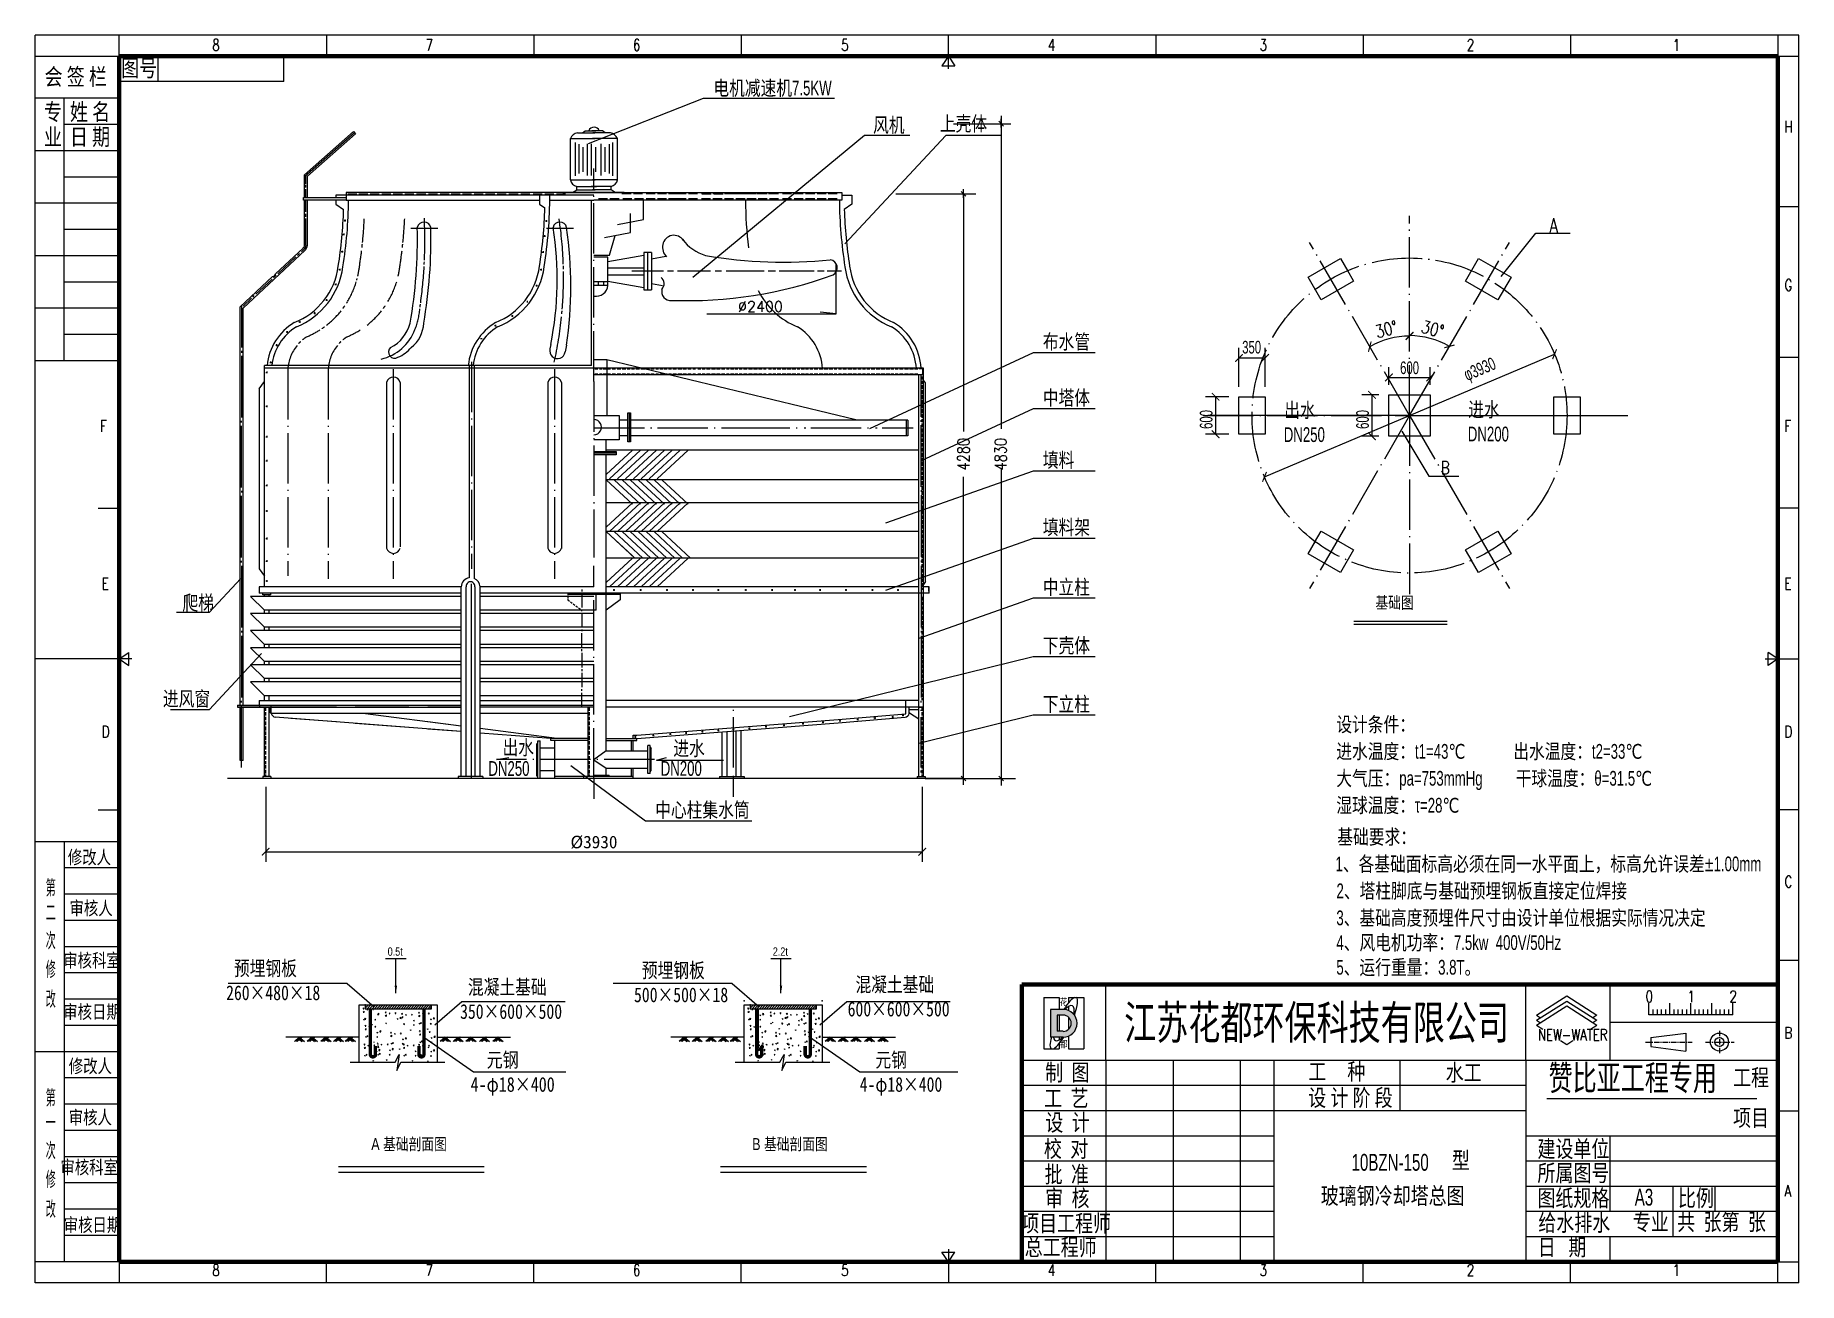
# Paper-space layout 'Layout1' of a CAD drawing. Extents: x 547 to 967, y -377 to -80.
import ezdxf
from ezdxf.enums import TextEntityAlignment as Align

# ---------------------------------------------------------------- set-up
doc = ezdxf.new("R2010")
doc.units = 0
doc.linetypes.add('ACAD_ISO04W100', pattern=[30.5, 24, -3, 0.5, -3])
doc.linetypes.add('CENTERX2', pattern=[101.6, 63.5, -12.7, 12.7, -12.7])
doc.layers.get('0').update_dxf_attribs({"linetype": 'CONTINUOUS'})
doc.layers.get('DEFPOINTS').update_dxf_attribs({"linetype": 'CONTINUOUS'})
for name, color, linetype in [('LAYER1', 5, 'CONTINUOUS'), ('中心线', 1, 'CENTERX2'), ('文字', 3, 'CONTINUOUS'), ('细实线', 9, 'CONTINUOUS')]:
    doc.layers.add(name, color=color, linetype=linetype)
doc.layers.add('图框线', color=6, linetype='CONTINUOUS', lineweight=80)
doc.styles.add('HZTXT', font='txt', dxfattribs={"height": 60, "bigfont": 'HZTXT'})
doc.styles.get("Standard").update_dxf_attribs({"font": ''})
doc.styles.add('图标', font='', dxfattribs={"width": 1.1})
doc.styles.add('尺寸', font='txt4.shx', dxfattribs={"width": 0.8, "bigfont": 'gbcbig.shx'})
doc.styles.add('标题', font='ARIALN.TTF', dxfattribs={"width": 0.785})
doc.styles.add('说明', font='txt4.shx', dxfattribs={"width": 0.75, "bigfont": 'gbcbig.shx'})
doc.styles.get('Standard').set_extended_font_data('SimSun')
doc.styles.get('图标').set_extended_font_data('KaiTi_GB2312')
doc.dimstyles.new('DIN', dxfattribs={"dimtxt": 2.5, "dimasz": 2.5, "dimexe": 1.25, "dimexo": 0.625, "dimtad": 1, "dimtih": 1, "dimdec": 4, "dimdsep": 46, "dimlunit": 6, "dimtxsty": 'Standard', "dimcen": 2.5, "dimadec": 0, "dimazin": 0, "dimtfac": 1, "dimtdec": 4, "dimtmove": 0, "dimatfit": 3, "dimfxl": 0, "dimtvp": 1, "dimtolj": 1, "dimtzin": 0, "dimarcsym": 0})

psp = doc.layouts.get("Layout1")

# ---------------------------------------------------------------- texts
at = {"layer": '文字', "lineweight": -3}
for s, height, style, width, p in [('8', 2.75, '说明', 0.75, (588.66786, -83.23562)), ('7', 2.75, '说明', 0.75, (639.47987, -83.23562)), ('6', 2.75, '说明', 0.75, (688.85471, -83.23562)), ('5', 2.75, '说明', 0.75, (738.44997, -83.23562)), ('4', 2.75, '说明', 0.75, (787.67582, -83.23562)), ('3', 2.75, '说明', 0.75, (838.10119, -83.23562)), ('2', 2.75, '说明', 0.75, (887.46011, -83.23562)), ('1', 2.75, '说明', 0.75, (936.50242, -83.23562)), ('会 签 栏', 4, '标题', 0.785, (548.72725, -91.42453)), ('图号', 4, '标题', 0.785, (566.94815, -89.36897)), ('专', 4, '标题', 0.785, (548.57168, -99.79589)), ('姓 名', 4, '标题', 0.785, (554.77007, -99.79589)), ('H', 2.75, '说明', 0.75, (963.11999, -102.6809)), ('业', 4, '标题', 0.785, (548.57168, -105.73007)), ('日 期', 4, '标题', 0.785, (554.77007, -105.73007)), ('G', 2.75, '说明', 0.75, (963.11999, -140.39216)), ('F', 2.75, '说明', 0.75, (561.9552, -173.96367)), ('F', 2.75, '说明', 0.75, (963.11999, -173.96367)), ('E', 2.75, '说明', 0.75, (562.35718, -211.47468)), ('E', 2.75, '说明', 0.75, (963.11999, -211.47468)), ('D', 2.75, '说明', 0.75, (562.35718, -246.74664)), ('D', 2.75, '说明', 0.75, (963.11999, -246.74664)), ('C', 2.75, '说明', 0.75, (963.11999, -282.44259)), ('NEW-WATER', 2.73, '说明', 0.75, (904.37867, -318.8796)), ('B', 2.75, '说明', 0.75, (963.11999, -318.4345)), ('A', 2.75, '说明', 0.75, (963.11999, -356.04004)), ('8', 2.75, '说明', 0.75, (588.66786, -374.93764)), ('7', 2.75, '说明', 0.75, (639.47987, -374.93764)), ('6', 2.75, '说明', 0.75, (688.85471, -374.93764)), ('5', 2.75, '说明', 0.75, (738.44997, -374.93764)), ('4', 2.75, '说明', 0.75, (787.67582, -374.93764)), ('3', 2.75, '说明', 0.75, (838.10119, -374.93764)), ('2', 2.75, '说明', 0.75, (887.46011, -374.93764)), ('1', 2.75, '说明', 0.75, (936.50242, -374.93764))]:
    psp.add_text(s, height=height, dxfattribs=dict(at, style=style, width=width)).set_placement(p)
at = {"layer": '文字'}
for s, height, style, width, p in [('电机减速机7.5KW', 3.5, '标题', 0.785, (708.00735, -93.85715)), ('风机', 3.5, '标题', 0.785, (746.04584, -102.66351)), ('上壳体', 3.5, '标题', 0.785, (761.9691, -102.33414)), ('布水管', 3.5, '标题', 0.785, (786.47966, -154.25646)), ('350', 3, '标题', 0.785, (833.95559, -155.31157)), ('中塔体', 3.5, '标题', 0.785, (786.47966, -167.59879)), ('出水', 3.5, '标题', 0.785, (843.96499, -170.54706)), ('进水', 3.5, '标题', 0.785, (887.79914, -170.40759)), ('DN250', 3.5, '标题', 0.785, (843.86291, -176.38039)), ('DN200', 3.5, '标题', 0.785, (887.69706, -176.24093)), ('填料', 3.5, '标题', 0.785, (786.47966, -182.42359)), ('B', 3.08, '说明', 0.75, (881.28185, -184.06158)), ('填料架', 3.5, '标题', 0.785, (786.47966, -198.43438)), ('中立柱', 3.5, '标题', 0.785, (786.47966, -212.66619)), ('爬梯', 3.5, '标题', 0.785, (581.55467, -216.41552)), ('下壳体', 3.5, '标题', 0.785, (786.47966, -226.6015)), ('进风窗', 3.5, '标题', 0.785, (576.90654, -239.26064)), ('下立柱', 3.5, '标题', 0.785, (786.47966, -240.53681)), ('设计条件：', 3.5, '标题', 0.785, (856.3732, -245.3749)), ('出水', 3.5, '标题', 0.785, (657.7966, -250.86897)), ('进水', 3.5, '标题', 0.785, (698.46641, -251.06265)), ('进水温度：t1=43℃             出水温度：t2=33℃ ', 3.5, '标题', 0.785, (856.3732, -251.79156)), ('DN250', 3.5, '标题', 0.785, (654.42757, -255.87277)), ('DN200', 3.5, '标题', 0.785, (695.47086, -255.86243)), ('大气压：pa=753mmHg         干球温度：θ=31.5℃', 3.5, '标题', 0.785, (856.3732, -258.20823)), ('中心柱集水筒', 3.5, '标题', 0.785, (694.16095, -265.73898)), ('湿球温度：τ=28℃   ', 3.5, '标题', 0.785, (856.3732, -264.6249)), ('基础要求：', 3.5, '标题', 0.785, (856.60719, -272.14957)), ('修改人', 3.2, '标题', 0.785, (554.26798, -276.846)), ('1、各基础面标高必须在同一水平面上，标高允许误差±1.00mm', 3.5, '标题', 0.785, (856.18427, -278.58568)), ('第', 4, '说明', 0.75, (548.99726, -284.58748)), ('2、塔柱脚底与基础预埋钢板直接定位焊接', 3.5, '标题', 0.785, (856.4176, -285.00235)), ('审核人', 3.2, '标题', 0.785, (554.67034, -288.97937)), ('二', 4, '说明', 0.75, (548.99726, -290.52166)), ('3、基础高度预埋件尺寸由设计单位根据实际情况决定', 3.5, '标题', 0.785, (856.38844, -291.43846)), ('次', 4, '说明', 0.75, (548.99726, -297.15856)), ('4、风电机功率：7.5kw  400V/50Hz', 3.5, '标题', 0.785, (856.38844, -297.32301)), ('审核科室', 3.2, '标题', 0.785, (553.17203, -301.40303)), ('修', 4, '说明', 0.75, (548.99726, -304.0167)), ('5、运行重量：3.8T。', 3.5, '标题', 0.785, (856.38844, -303.19608)), ('改', 4, '说明', 0.75, (548.99726, -311.09606)), ('审核日期', 3.2, '标题', 0.785, (553.16402, -313.64729)), ('0', 2.75, '说明', 0.75, (930.01744, -309.77638)), ('1', 2.75, '说明', 0.75, (940.02645, -309.77638)), ('2', 2.75, '说明', 0.75, (950.01744, -309.77638)), ('修改人', 3.2, '标题', 0.785, (554.48693, -326.57426)), ('制  图', 4, '标题', 0.785, (787.03007, -328.47734)), ('工     种', 4, '标题', 0.785, (849.70978, -328.28734)), ('水工', 4, '标题', 0.785, (882.43055, -328.50432)), ('工程', 4, '标题', 0.785, (950.8713, -329.69469)), ('第', 4, '说明', 0.75, (548.99726, -334.58748)), ('工  艺', 4, '标题', 0.785, (786.79863, -334.61857)), ('设 计 阶 段', 4, '标题', 0.785, (849.67111, -334.5017)), ('审核人', 3.2, '标题', 0.785, (554.47923, -338.79713)), ('设  计', 4, '标题', 0.785, (787.08266, -340.41232)), ('项目', 4, '标题', 0.785, (950.8713, -339.28143)), ('一', 4, '说明', 0.75, (548.99726, -340.52166)), ('次', 4, '说明', 0.75, (548.99726, -347.15856)), ('校  对', 4, '标题', 0.785, (786.73551, -346.65705)), ('建设单位', 4, '标题', 0.785, (904.27399, -346.68137)), ('审核科室', 3.2, '标题', 0.785, (552.49636, -350.65589)), ('批  准', 4, '标题', 0.785, (786.90383, -352.75081)), ('10BZN-150', 4, '标题', 0.785, (860.00134, -349.88865)), ('型', 4, '标题', 0.785, (883.91552, -349.42589)), ('所属图号', 4, '标题', 0.785, (904.27399, -352.4233)), ('修', 4, '说明', 0.75, (548.99726, -354.0167)), ('改', 4, '说明', 0.75, (548.99726, -361.09606)), ('审  核', 4, '标题', 0.785, (787.04059, -358.42892)), ('图纸规格', 4, '标题', 0.785, (904.27399, -358.38661)), ('A3', 4, '标题', 0.785, (927.45016, -358.18825)), ('比例', 4, '标题', 0.785, (937.73953, -358.37771)), ('审核日期', 3.2, '标题', 0.785, (553.2903, -364.38483)), ('项目工程师', 4, '标题', 0.785, (781.3139, -364.4115)), ('给水排水', 4, '标题', 0.785, (904.48564, -364.27548)), ('专业  共  张第  张', 4, '标题', 0.785, (926.9889, -364.07014)), ('总工程师', 4, '标题', 0.785, (782.16168, -370.09083)), ('日   期', 4, '标题', 0.785, (904.3682, -370.08296))]:
    psp.add_text(s, height=height, dxfattribs=dict(at, style=style, width=width)).set_placement(p)
at = {"layer": '文字', "style": 'HZTXT'}
psp.add_text('%%C2400', height=2.5, dxfattribs=at).set_placement((713.87382, -145.36735))
at = {"layer": '文字', "style": '标题', "width": 0.785}
for p in [(826.8773, -173.27471), (864.11885, -173.27471)]:
    psp.add_text('600', height=3, rotation=90, dxfattribs=at).set_placement(p)
at = {"layer": '文字', "linetype": 'ByBlock', "style": '尺寸', "width": 0.8}
for s, p in [('4280', (767.57322, -179.28495)), ('4830', (776.43133, -179.28495))]:
    psp.add_text(s, height=2.8, rotation=90, dxfattribs=at).set_placement(p, align=Align.MIDDLE_CENTER)
at = {"layer": '文字', "width": 0.7}
for s, height, p in [('江苏花都环保科技有限公司', 8, (805.84279, -318.59161)), ('赞比亚工程专用', 6, (906.92683, -330.76807))]:
    psp.add_text(s, height=height, dxfattribs=at).set_placement(p)
at = {"layer": '文字', "attachment_point": 1}
for s, insert, char_height, width, style in [('A', (907.10282, -123.07354), 3.5, 8.221119, '说明'), ('\\fￋￎￌ￥|b0|i0|c134|p2;基础图', (865.68519, -213.20533), 2.836723, 45.3282818, '标题'), ('{\\fﾷﾽￕ�ￏﾸﾵ\uffc8ￏ\uffdfﾼ\ufff2ￌ￥|b0|i0|c134|p2;0.5\\fArial|b0|i0|c0|p32;t}', (630.44389, -296.7072), 2, 35, '尺寸'), ('{\\fﾷﾽￕ�ￏﾸﾵ\uffc8ￏ\uffdfﾼ\ufff2ￌ￥|b0|i0|c134|p2;2.2\\fArial|b0|i0|c0|p32;t\\fﾷﾽￕ�ￏﾸﾵ\uffc8ￏ\uffdfﾼ\ufff2ￌ￥|b0|i0|c134|p2;}', (722.17111, -296.7072), 2, 35, '尺寸'), ('{\\fNSimSun|b0|i0|c134|p49; 预埋钢板\\P260×480×18}', (591.95798, -299.93725), 3.5, 50.7783784, '标题'), ('{\\fNSimSun|b0|i0|c134|p49; 预埋钢板\\P500×500×18}', (689.10425, -300.42138), 3.5, 50.7783784, '标题'), ('{\\fNSimSun|b0|i0|c134|p49; 混凝土基础\\P350×600×500}', (647.68606, -304.39857), 3.5, 50.7783784, '标题'), ('{\\fNSimSun|b0|i0|c134|p49; 混凝土基础\\P600×600×500}', (739.98706, -303.80389), 3.5, 50.7783784, '标题'), ('{\\fNSimSun|b0|i0|c134|p49;  元钢 \\P4-φ18×400}', (650.19718, -321.75287), 3.5, 50.7783784, '尺寸'), ('{\\fNSimSun|b0|i0|c134|p49;  元钢 \\P4-φ18×400}', (742.87084, -321.75287), 3.5, 50.7783784, '标题'), ('\\fￋￎￌ￥|b0|i0|c134|p2;A 基础剖面图', (626.53536, -342.12906), 2.836723, 45.3282818, '标题'), ('\\fￋￎￌ￥|b0|i0|c134|p2;B 基础剖面图', (717.25413, -342.12906), 2.836723, 45.3282818, '标题'), ('{\\fNSimSun|b0|i0|c134|p49;玻璃钢冷却塔总图}', (852.66349, -353.8385), 4, 96.6004, '标题')]:
    psp.add_mtext(s, dxfattribs=dict(at, insert=insert, char_height=char_height, width=width, style=style))

# ---------------------------------------------------------------- blocks, each defined once
blk = doc.blocks.new('_ARCHTICK')
at = {"color": 0, "linetype": 'ByBlock', "const_width": 0.15}
blk.add_lwpolyline([(-0.5, -0.5), (0.5, 0.5)], dxfattribs=at)
blk = doc.blocks.new('*D2')
at = {"layer": 'DEFPOINTS', "color": 0}
for p in [(873.82, -122.5), (897.61, -128.88), (880.32, -152.22), (873.82, -170.08), (873.82, -170.08)]:
    blk.add_point(p, dxfattribs=at)
at = {"layer": '文字', "color": 5, "lineweight": -2}
blk.add_arc((873.82, -170.08), 19.01, 60, 90, dxfattribs=at)
at = {"layer": '文字', "color": 5, "lineweight": -2, "xscale": 1.8, "yscale": 1.8, "zscale": 1.8}
for p, rotation in [((873.82, -151.08), 180), ((883.32, -153.62), 330.0000000000002)]:
    blk.add_blockref('_ARCHTICK', p, dxfattribs=dict(at, rotation=rotation))
at = {"layer": '文字', "color": 0, "insert": (879.34, -149.47), "char_height": 3, "attachment_point": 5, "rotation": 345, "style": '尺寸'}
blk.add_mtext('\\A1;30°', dxfattribs=at)
blk = doc.blocks.new('*D1')
at = {"layer": 'DEFPOINTS', "color": 0}
for p in [(908.36, -155.48), (839.27, -184.69)]:
    blk.add_point(p, dxfattribs=at)
at = {"layer": '文字', "color": 5, "lineweight": -2}
blk.add_line((839.27, -184.69), (908.36, -155.48), dxfattribs=at)
at = {"layer": '文字', "color": 5, "lineweight": -2, "xscale": 1.8, "yscale": 1.8, "zscale": 1.8}
for p, rotation in [((908.36, -155.48), 22.91760440823003), ((839.27, -184.69), 202.91760440823)]:
    blk.add_blockref('_ARCHTICK', p, dxfattribs=dict(at, rotation=rotation))
at = {"layer": '文字', "color": 0, "insert": (890.7, -159.41), "char_height": 3, "attachment_point": 5, "rotation": 22.9176, "style": '标题'}
blk.add_mtext('\\A1;φ3930', dxfattribs=at)
blk = doc.blocks.new('*D3')
at = {"layer": 'DEFPOINTS', "color": 0}
for p in [(873.82, -122.5), (850.03, -128.88), (870.53, -151.45), (873.82, -170.08), (873.82, -170.08)]:
    blk.add_point(p, dxfattribs=at)
at = {"layer": '文字', "color": 5, "lineweight": -2}
blk.add_arc((873.82, -170.08), 18.92, 90, 120, dxfattribs=at)
at = {"layer": '文字', "color": 5, "lineweight": -2, "xscale": 1.8, "yscale": 1.8, "zscale": 1.8}
blk.add_blockref('_ARCHTICK', (873.82, -151.16), dxfattribs=at)
at = {"layer": '文字', "color": 5, "lineweight": -2, "xscale": 1.8, "yscale": 1.8, "zscale": 1.8, "rotation": 210.0000000000001}
blk.add_blockref('_ARCHTICK', (864.35, -153.69), dxfattribs=at)
at = {"layer": '文字', "color": 0, "insert": (868.31, -149.55), "char_height": 3, "attachment_point": 5, "rotation": 15, "style": '尺寸'}
blk.add_mtext('\\A1;30°', dxfattribs=at)
blk = doc.blocks.new('*D4')
at = {"layer": 'DEFPOINTS', "color": 0}
for p in [(878.75, -161.01), (868.89, -165.15), (878.75, -165.15)]:
    blk.add_point(p, dxfattribs=at)
at = {"layer": '文字', "color": 5, "lineweight": -2}
for p, q in [((868.89, -162.75), (868.89, -158.61)), ((878.75, -162.75), (878.75, -158.61)), ((868.89, -161.01), (878.75, -161.01))]:
    blk.add_line(p, q, dxfattribs=at)
at = {"layer": '文字', "color": 5, "lineweight": -2, "xscale": 1.8, "yscale": 1.8, "zscale": 1.8, "rotation": 180}
blk.add_blockref('_ARCHTICK', (868.89, -161.01), dxfattribs=at)
at = {"layer": '文字', "color": 5, "lineweight": -2, "xscale": 1.8, "yscale": 1.8, "zscale": 1.8}
blk.add_blockref('_ARCHTICK', (878.75, -161.01), dxfattribs=at)
at = {"layer": '文字', "color": 0, "insert": (873.82, -158.73), "char_height": 3, "attachment_point": 5, "style": '标题'}
blk.add_mtext('\\A1;600', dxfattribs=at)
blk = doc.blocks.new('HDtubiao')
at = {"layer": '细实线'}
h = blk.add_hatch(color=1, dxfattribs=at)
h.paths.add_polyline_path([(259.7, 446.6), (249.9, 446.6), (249.9, 425.3), (259.7, 425.3, 1)])
h.paths.add_polyline_path([(259.7, 429.7), (255, 429.7), (255, 442.2), (259.7, 442.2, -1)], flags=16)
at = {"layer": '细实线', "color": 1}
for p, q in [((244.7, 455.7), (256.5, 455.7)), ((244.7, 455.7), (244.7, 416.2)), ((256.5, 455.7), (256.5, 446.6)), ((263.9, 455.7), (275.6, 455.7)), ((263.9, 455.7), (263.9, 451.7)), ((263.9, 448.9), (263.9, 445.8)), ((275.6, 455.7), (275.6, 416.2)), ((259.7, 446.6), (249.9, 446.6)), ((249.9, 446.6), (249.9, 425.3)), ((255, 442.2), (255, 429.7)), ((259.7, 442.2), (255, 442.2)), ((256.5, 442.2), (256.5, 429.7)), ((263.9, 440.6), (263.9, 431.2)), ((259.7, 425.3), (249.9, 425.3)), ((259.7, 429.7), (255, 429.7)), ((256.5, 425.3), (256.5, 423)), ((263.9, 426.1), (263.9, 416.2)), ((244.7, 416.2), (256.5, 416.2)), ((256.5, 420.2), (256.5, 416.2)), ((263.9, 416.2), (275.6, 416.2))]:
    blk.add_line(p, q, dxfattribs=at)
for radius in [10.7, 6.23]:
    blk.add_arc((259.7, 435.9), radius, 270, 90, dxfattribs=at)
for major_axis, ratio, start_param, end_param in [((-9.6, -19.8), 0.232489, 3.365827, 4.259486), ((-6.5, -13.4), 0.343889, 2.272932, 3.981235), ((-9.6, -19.8), 0.232489, 2.004759, 3.141593), ((-9.6, -19.8), 0.232489, 5.390139, 6.283185), ((-9.6, -19.8), 0.232489, 6.50742, 7.400813), ((-6.5, -13.4), 0.343889, 5.783222, 7.113194)]:
    blk.add_ellipse((260.2, 435.9), major_axis=major_axis, ratio=ratio, start_param=start_param, end_param=end_param, dxfattribs=at)
at = {"layer": '细实线', "color": 1, "style": '图标', "width": 0.8}
for s, p in [('花', (257.1, 449.7)), ('都', (257.1, 417.1))]:
    blk.add_text(s, height=5.33, dxfattribs=at).set_placement(p)
blk = doc.blocks.new('*D12')
at = {"layer": 'DEFPOINTS', "color": 0}
for p in [(601.39, -256.06), (757.76, -256.06), (757.76, -273.94)]:
    blk.add_point(p, dxfattribs=at)
at = {"layer": '文字', "color": 5, "lineweight": -2}
for p, q in [((601.39, -258.46), (601.39, -276.34)), ((757.76, -258.46), (757.76, -276.34)), ((601.39, -273.94), (757.76, -273.94))]:
    blk.add_line(p, q, dxfattribs=at)
at = {"layer": '文字', "color": 5, "lineweight": -2, "xscale": 1.8, "yscale": 1.8, "zscale": 1.8, "rotation": 180}
blk.add_blockref('_ARCHTICK', (601.39, -273.94), dxfattribs=at)
at = {"layer": '文字', "color": 5, "lineweight": -2, "xscale": 1.8, "yscale": 1.8, "zscale": 1.8}
blk.add_blockref('_ARCHTICK', (757.76, -273.94), dxfattribs=at)
at = {"layer": '文字', "color": 0, "insert": (679.57, -271.69), "char_height": 3, "attachment_point": 5}
blk.add_mtext('\\A1;%%c3930', dxfattribs=at)

# ---------------------------------------------------------------- dimensions: what is measured, and where the dimension line sits
at = {"layer": '文字'}
for base, line1, line2, picture, middle in [((870.53047, -151.44723), ((873.81646, -170.08304), (873.81646, -122.50158)), ((873.81646, -170.08304), (850.02573, -128.87629)), '*D3', (868.315, -149.5513)), ((880.31697, -152.22306), ((873.81646, -170.08304), (897.60719, -128.87629)), ((873.81646, -170.08304), (873.81646, -122.50158)), '*D2', (879.33938, -149.47123))]:
    dim = psp.add_angular_dim_2l(base=base, line1=line1, line2=line2, dimstyle='DIN', override={"dimscale": 1.2, "dimasz": 1.5, "dimexe": 2, "dimexo": 2, "dimtih": 0, "dimtxsty": '尺寸', "dimblk1": 'ARCHTICK', "dimblk2": 'ARCHTICK', "dimsah": 1, "dimclrd": 5, "dimclre": 5, "dimadec": 4, "dimazin": 2, "dimtofl": 0, "dimtmove": 2}, dxfattribs=at)
    dim.commit()
    dim.dimension.update_dxf_attribs({"geometry": picture, "text_midpoint": middle})
dim = psp.add_diameter_dim_2p(p1=(839.26882, -184.68905), p2=(908.3641, -155.47704), text='φ3930', dimstyle='DIN', override={"dimscale": 1.2, "dimasz": 1.5, "dimexe": 2, "dimexo": 2, "dimtih": 0, "dimlunit": 2, "dimtxsty": '标题', "dimblk1": 'ARCHTICK', "dimblk2": 'ARCHTICK', "dimsah": 1, "dimclrd": 5, "dimclre": 5, "dimtofl": 0, "dimtmove": 2}, dxfattribs=at)
dim.commit()
dim.dimension.update_dxf_attribs({"geometry": '*D1', "text_midpoint": (890.70211, -159.41497), "dimtype": 163})
for base, p1, p2, text, override, picture, middle in [((878.74782, -161.0068), (868.88511, -165.15169), (878.74782, -165.15169), '600', {"dimscale": 1.2, "dimasz": 1.5, "dimexe": 2, "dimexo": 2, "dimtih": 0, "dimlunit": 2, "dimtxsty": '标题', "dimblk1": 'ARCHTICK', "dimblk2": 'ARCHTICK', "dimsah": 1, "dimclrd": 5, "dimclre": 5, "dimtofl": 0, "dimtmove": 2}, '*D4', (873.81646, -158.72509)), ((757.75894, -273.94105), (601.38662, -256.06157), (757.75894, -256.06157), '%%c3930', {"dimscale": 1.2, "dimasz": 1.5, "dimexe": 2, "dimexo": 2, "dimtih": 0, "dimlunit": 2, "dimblk1": 'ARCHTICK', "dimblk2": 'ARCHTICK', "dimsah": 1, "dimclrd": 5, "dimclre": 5, "dimtofl": 0, "dimtmove": 2}, '*D12', (679.57278, -271.69105))]:
    dim = psp.add_linear_dim(base=base, p1=p1, p2=p2, text=text, dimstyle='DIN', override=override, dxfattribs=at)
    dim.commit()
    dim.dimension.update_dxf_attribs({"geometry": picture, "text_midpoint": middle})

# ---------------------------------------------------------------- linework, layer by layer
for p, q in [((622.29071, -102.48707), (610.6513, -112.77355)), ((622.75113, -103.00806), (611.34658, -113.08698)), ((622.29071, -102.48707), (622.75113, -103.00806)), ((673.95386, -113.98135), (673.95386, -104.12913)), ((673.95386, -104.12913), (679.88359, -104.12913)), ((675.64807, -102.74367), (679.80658, -102.74367)), ((676.88022, -102.74367), (677.49629, -102.28184)), ((677.49629, -102.28184), (680.0376, -102.28184)), ((681.63498, -102.28184), (679.09367, -102.28184)), ((685.17741, -104.12913), (679.24769, -104.12913)), ((683.48321, -102.74367), (679.3247, -102.74367)), ((682.25106, -102.74367), (681.63498, -102.28184)), ((685.17741, -113.98135), (685.17741, -104.12913)), ((610.6513, -118.13975), (610.6513, -112.77355)), ((611.34658, -118.13975), (611.34658, -113.08698)), ((679.57278, -116.9832), (620.56142, -116.9832)), ((620.56142, -116.9832), (620.56142, -118.80525)), ((672.33667, -116.9832), (679.57555, -116.9832)), ((672.33667, -117.67154), (672.33667, -116.9832)), ((673.95386, -113.98135), (679.88359, -113.98135)), ((674.49293, -116.9832), (675.49405, -116.36743)), ((675.49405, -115.52076), (680.19162, -115.52076)), ((675.49405, -116.36743), (675.49405, -115.52076)), ((675.49405, -116.36743), (679.88359, -116.36743)), ((683.63723, -115.52076), (678.93966, -115.52076)), ((685.17741, -113.98135), (679.24769, -113.98135)), ((683.63723, -116.36743), (679.24769, -116.36743)), ((686.79461, -116.9832), (679.55573, -116.9832)), ((679.57278, -116.9832), (738.58414, -116.9832)), ((683.63723, -116.36743), (683.63723, -115.52076)), ((684.63835, -116.9832), (683.63723, -116.36743)), ((738.58414, -116.9832), (738.58414, -118.80525)), ((610.41381, -118.13975), (620.56142, -118.13975)), ((610.41381, -118.80525), (610.41381, -118.13975)), ((620.56142, -118.80525), (610.41381, -118.80525)), ((610.6513, -129.55717), (610.6513, -118.80525)), ((611.34658, -129.61219), (611.34658, -118.80525)), ((679.57278, -117.60595), (618.12197, -117.60595)), ((618.12197, -117.60595), (618.12197, -118.13975)), ((618.12197, -118.80525), (618.12197, -119.78693)), ((618.12197, -119.78693), (619.95248, -121.0008)), ((620.56142, -118.80525), (666.56935, -118.80525)), ((639.53535, -118.80525), (654.6333, -118.80525)), ((657.11173, -118.80525), (666.56935, -118.80525)), ((666.56935, -117.60595), (666.56935, -119.78693)), ((666.56935, -119.78693), (667.88323, -120.65821)), ((669.04778, -118.80525), (679.57278, -118.80525)), ((678.95006, -158.16032), (678.95006, -118.80525)), ((738.58414, -118.80525), (679.57278, -118.80525)), ((691.34843, -123.43845), (691.34843, -118.87417)), ((738.58414, -117.60595), (741.02359, -117.60595)), ((741.02359, -119.78693), (739.19308, -121.0008)), ((741.02359, -117.60595), (741.02359, -119.78693)), ((685.18353, -124.57952), (691.34843, -123.43845)), ((688.26598, -126.51934), (688.26598, -121.95506)), ((682.10108, -127.66042), (688.26598, -126.51934)), ((683.24273, -131.88238), (684.61271, -127.20399)), ((595.98547, -144.50307), (610.75791, -130.74933)), ((603.73519, -136.33779), (610.28188, -130.24256)), ((679.57278, -131.94183), (682.87483, -131.94183)), ((682.87483, -132.39825), (679.57278, -132.39825)), ((679.94068, -131.88238), (683.24273, -131.88238)), ((682.87483, -133.42522), (691.43719, -131.94183)), ((682.87483, -139.13057), (682.87483, -132.39825)), ((691.43719, -131.25718), (691.43719, -140.15754)), ((693.26383, -131.25718), (691.43719, -131.25718)), ((692.35051, -131.25718), (692.35051, -140.15754)), ((693.26383, -131.25718), (693.26383, -140.15754)), ((693.26383, -132.74058), (696.67894, -132.13664)), ((849.63894, -137.13469), (857.37112, -132.67052)), ((857.37112, -132.67052), (859.14179, -135.73742)), ((887.14727, -138.06506), (890.26181, -132.67052)), ((890.26181, -132.67052), (897.99399, -137.13469)), ((595.29019, -144.20042), (603.03991, -136.98512)), ((682.87483, -138.21772), (679.57278, -138.21772)), ((680.57935, -138.21772), (680.57935, -139.13057)), ((681.84927, -138.21772), (681.84927, -139.13057)), ((682.87483, -134.90861), (691.43719, -134.90861)), ((682.87483, -136.62022), (691.43719, -136.62022)), ((682.87483, -138.10361), (691.43719, -139.587)), ((852.75348, -142.52923), (849.63894, -137.13469)), ((860.48566, -138.06506), (852.75348, -142.52923)), ((858.92839, -135.36779), (860.48566, -138.06506)), ((894.87945, -142.52923), (887.14727, -138.06506)), ((897.99399, -137.13469), (896.22331, -140.20159)), ((682.87483, -139.13057), (679.57278, -139.13057)), ((691.43719, -140.15754), (693.26383, -140.15754)), ((693.26383, -138.67415), (695.88962, -139.13058)), ((896.43672, -139.83196), (894.87945, -142.52923)), ((595.29019, -239.06489), (595.29019, -144.20042)), ((595.98547, -239.06489), (595.98547, -144.50307)), ((678.95006, -158.16032), (601.09954, -158.16032)), ((601.09954, -210.8808), (601.09954, -158.16032)), ((758.04602, -158.78304), (601.09954, -158.78304)), ((649.87426, -158.16032), (649.87426, -208.7312)), ((651.01096, -158.16032), (651.01096, -208.85976)), ((679.57278, -156.7656), (682.64501, -156.7656)), ((682.64501, -156.7656), (682.64501, -170.08821)), ((682.64501, -156.7656), (741.94075, -170.99349)), ((757.06808, -158.94268), (756.94373, -158.78304)), ((757.70536, -158.94268), (757.06808, -158.94268)), ((757.89189, -159.0359), (757.70536, -158.94268)), ((757.8608, -160.12339), (757.89189, -159.0359)), ((758.04602, -212.34475), (758.04602, -158.78304)), ((599.8437, -163.69027), (601.09954, -161.9568)), ((599.8437, -163.69027), (599.8437, -206.5646)), ((630.17888, -162.19544), (630.17888, -201.63198)), ((633.4211, -162.19544), (633.4211, -201.33165)), ((668.58858, -162.19544), (668.58858, -201.63198)), ((671.83079, -162.19544), (671.83079, -201.70653)), ((758.04602, -160.4183), (679.57278, -160.4183)), ((756.9398, -160.4183), (757.08363, -160.30982)), ((756.9398, -212.34475), (756.9398, -160.4183)), ((757.08363, -160.30982), (757.72091, -160.23214)), ((757.72091, -160.23214), (757.8608, -160.12339)), ((758.49915, -162.32098), (758.04602, -161.6698)), ((758.49915, -209.63627), (758.49915, -162.32098)), ((833.19359, -174.54722), (833.19359, -165.61887)), ((833.19359, -165.61887), (836.73494, -165.61887)), ((836.30813, -165.61887), (839.42267, -165.61887)), ((839.42267, -165.61887), (839.42267, -174.54722)), ((868.88511, -165.15169), (878.74782, -165.15169)), ((868.88511, -170.08304), (868.88511, -165.15169)), ((878.74782, -165.15169), (878.74782, -175.0144)), ((908.21025, -174.54722), (908.21025, -165.61887)), ((908.21025, -165.61887), (914.43933, -165.61887)), ((914.43933, -165.61887), (914.43933, -174.54722)), ((679.57278, -170.08821), (685.59139, -170.08821)), ((685.59139, -170.08821), (685.59139, -175.89809)), ((687.66398, -171.1526), (685.66459, -171.1526)), ((687.66398, -169.47317), (688.3108, -169.47317)), ((687.98739, -169.47317), (687.98739, -176.33829)), ((754.29298, -171.1526), (688.3108, -171.1526)), ((690.27291, -171.1526), (688.3108, -171.1526)), ((753.92182, -171.1526), (753.92182, -174.89207)), ((754.29298, -171.1526), (754.29298, -174.89207)), ((868.88511, -175.0144), (868.88511, -170.08304)), ((685.59139, -175.89809), (679.57278, -175.89809)), ((682.50259, -178.6758), (682.50259, -175.89809)), ((682.50259, -178.6758), (682.50259, -175.89809)), ((687.66398, -174.89207), (685.66459, -174.89207)), ((754.29298, -174.89207), (688.3108, -174.89207)), ((690.27291, -174.89207), (688.3108, -174.89207)), ((839.42267, -174.54722), (833.19359, -174.54722)), ((878.74782, -175.0144), (868.88511, -175.0144)), ((911.32479, -174.54722), (908.21025, -174.54722)), ((914.43933, -174.54722), (910.89798, -174.54722)), ((679.57744, -178.6758), (684.82383, -178.6758)), ((684.82383, -179.46527), (679.57744, -179.46527)), ((684.82383, -179.07053), (679.64931, -179.07053)), ((682.50259, -212.67007), (682.50259, -179.46527)), ((684.82383, -178.6758), (684.82383, -179.46527)), ((849.63894, -203.03139), (851.40961, -199.96449)), ((851.19621, -200.33412), (852.75348, -197.63685)), ((852.75348, -197.63685), (860.48566, -202.10102)), ((887.14727, -202.10102), (894.87945, -197.63685)), ((894.87945, -197.63685), (897.99399, -203.03139)), ((857.37112, -207.49557), (849.63894, -203.03139)), ((860.48566, -202.10102), (857.37112, -207.49557)), ((888.70454, -204.79829), (887.14727, -202.10102)), ((890.26181, -207.49557), (888.49114, -204.42867)), ((897.99399, -203.03139), (890.26181, -207.49557)), ((599.8437, -206.5646), (601.09954, -208.29806)), ((758.49915, -209.63627), (758.04602, -210.28745)), ((647.94363, -213.13754), (597.74999, -213.13754)), ((601.09954, -216.42197), (597.74999, -213.13754)), ((647.94363, -210.8808), (599.82713, -210.8808)), ((599.82713, -210.8808), (599.82713, -212.34475)), ((647.94363, -212.34475), (599.82713, -212.34475)), ((600.7308, -212.79777), (600.7308, -212.34475)), ((602.57451, -212.79777), (600.7308, -212.79777)), ((601.09954, -213.13754), (601.09954, -212.79777)), ((602.20576, -213.13754), (602.20576, -212.79777)), ((602.57451, -212.79777), (602.57451, -212.34475)), ((635.48292, -210.8808), (622.72293, -210.8808)), ((635.48292, -212.34475), (622.72293, -212.34475)), ((635.48292, -213.13754), (622.72293, -213.13754)), ((647.94363, -210.8808), (639.99052, -210.8808)), ((647.94363, -212.34475), (639.99052, -212.34475)), ((647.94363, -213.13754), (639.99052, -213.13754)), ((647.94363, -256.06157), (647.94363, -210.8808)), ((649.11458, -256.06157), (649.11458, -210.8808)), ((651.24006, -256.06157), (651.24006, -210.8808)), ((679.57278, -210.8808), (652.45123, -210.8808)), ((652.45123, -256.06157), (652.45123, -210.8808)), ((759.42264, -212.34475), (652.45123, -212.34475)), ((679.57278, -213.13754), (652.45123, -213.13754)), ((685.82736, -212.67007), (673.3182, -212.67007)), ((680.06843, -216.42197), (680.06843, -212.67007)), ((756.9398, -210.8808), (682.50259, -210.8808)), ((682.50259, -249.92608), (682.50259, -212.67007)), ((685.82736, -213.94609), (682.50259, -216.4133)), ((685.82736, -212.34475), (685.82736, -213.94609)), ((756.9398, -239.52619), (756.9398, -212.34475)), ((759.42264, -210.8808), (758.04602, -210.8808)), ((758.04602, -242.07236), (758.04602, -212.34475)), ((759.26458, -211.20008), (759.2427, -211.92173)), ((759.42264, -212.34475), (759.42264, -210.8808)), ((647.94363, -217.21476), (597.74999, -217.21476)), ((601.09954, -220.49918), (597.74999, -217.21476)), ((647.94363, -216.42197), (601.09954, -216.42197)), ((601.09954, -217.21476), (601.09954, -216.42197)), ((602.20576, -217.21476), (602.20576, -216.42197)), ((635.48292, -216.42197), (622.72293, -216.42197)), ((635.48292, -217.21476), (622.72293, -217.21476)), ((647.94363, -216.42197), (639.99052, -216.42197)), ((647.94363, -217.21476), (639.99052, -217.21476)), ((680.06843, -216.42197), (652.45123, -216.42197)), ((679.57278, -217.21476), (652.45123, -217.21476)), ((647.94363, -221.29197), (597.74999, -221.29197)), ((601.09954, -224.5764), (597.74999, -221.29197)), ((647.94363, -220.49918), (601.09954, -220.49918)), ((601.09954, -221.29197), (601.09954, -220.49918)), ((602.20576, -221.29197), (602.20576, -220.49918)), ((635.48292, -220.49918), (622.72293, -220.49918)), ((635.48292, -221.29197), (622.72293, -221.29197)), ((647.94363, -220.49918), (639.99052, -220.49918)), ((647.94363, -221.29197), (639.99052, -221.29197)), ((679.57278, -220.49918), (652.45123, -220.49918)), ((679.57278, -221.29197), (652.45123, -221.29197)), ((860.51678, -219.08049), (882.75391, -219.08049)), ((860.51678, -219.73278), (882.75391, -219.73278)), ((647.94363, -225.36919), (597.74999, -225.36919)), ((601.09954, -228.65361), (597.74999, -225.36919)), ((647.94363, -224.5764), (601.09954, -224.5764)), ((601.09954, -225.36919), (601.09954, -224.5764)), ((602.20576, -225.36919), (602.20576, -224.5764)), ((635.48292, -224.5764), (622.72293, -224.5764)), ((635.48292, -225.36919), (622.72293, -225.36919)), ((647.94363, -224.5764), (639.99052, -224.5764)), ((647.94363, -225.36919), (639.99052, -225.36919)), ((679.57278, -224.5764), (652.45123, -224.5764)), ((679.57278, -225.36919), (652.45123, -225.36919)), ((647.94363, -229.44641), (597.74999, -229.44641)), ((601.09954, -232.73083), (597.74999, -229.44641)), ((647.94363, -228.65361), (601.09954, -228.65361)), ((601.09954, -229.44641), (601.09954, -228.65361)), ((602.20576, -229.44641), (602.20576, -228.65361)), ((635.48292, -228.65361), (622.72293, -228.65361)), ((635.48292, -229.44641), (622.72293, -229.44641)), ((647.94363, -228.65361), (639.99052, -228.65361)), ((647.94363, -229.44641), (639.99052, -229.44641)), ((679.57278, -228.65361), (652.45123, -228.65361)), ((679.57278, -229.44641), (652.45123, -229.44641)), ((647.94363, -233.52362), (597.74999, -233.52362)), ((601.09954, -236.80805), (597.74999, -233.52362)), ((647.94363, -232.73083), (601.09954, -232.73083)), ((601.09954, -233.52362), (601.09954, -232.73083)), ((602.20576, -233.52362), (602.20576, -232.73083)), ((635.48292, -232.73083), (622.72293, -232.73083)), ((635.48292, -233.52362), (622.72293, -233.52362)), ((647.94363, -232.73083), (639.99052, -232.73083)), ((647.94363, -233.52362), (639.99052, -233.52362)), ((679.57278, -232.73083), (652.45123, -232.73083)), ((679.57278, -233.52362), (652.45123, -233.52362)), ((594.67555, -239.06489), (647.94363, -239.06489)), ((594.67555, -239.06489), (594.67555, -239.52619)), ((599.82713, -237.93233), (647.94363, -237.93233)), ((599.82713, -237.93233), (599.82713, -239.06489)), ((599.82713, -239.06489), (599.99169, -239.52619)), ((647.94363, -236.80805), (601.09954, -236.80805)), ((601.09954, -237.93233), (601.09954, -236.80805)), ((602.20576, -237.93233), (602.20576, -236.80805)), ((602.71848, -241.01698), (602.71848, -239.06489)), ((635.48292, -236.80805), (622.72293, -236.80805)), ((622.72293, -237.93233), (635.48292, -237.93233)), ((622.72293, -239.06489), (635.48292, -239.06489)), ((647.94363, -236.80805), (639.99052, -236.80805)), ((639.99052, -237.93233), (647.94363, -237.93233)), ((639.99052, -239.06489), (647.94363, -239.06489)), ((679.57278, -236.80805), (652.45123, -236.80805)), ((652.45123, -237.93233), (679.57278, -237.93233)), ((652.45123, -239.06489), (679.57278, -239.06489)), ((755.61523, -237.93233), (682.50259, -237.93233)), ((756.9398, -237.93233), (740.52822, -237.93233)), ((753.84732, -241.0735), (753.84732, -237.93233)), ((594.67555, -239.52619), (602.38224, -239.52619)), ((618.21533, -239.52619), (595.00522, -239.52619)), ((595.29019, -252.20597), (595.29019, -239.52619)), ((595.98547, -252.20597), (595.98547, -239.52619)), ((601.09954, -256.06157), (601.09954, -239.52619)), ((602.20576, -256.06157), (602.20576, -239.52619)), ((602.38224, -240.70191), (602.38224, -239.52619)), ((602.71848, -241.01698), (602.38224, -240.70191)), ((602.71848, -239.52619), (647.94363, -239.52619)), ((618.21533, -241.01698), (602.71848, -241.01698)), ((647.94363, -245.33879), (603.67688, -241.89919)), ((647.94363, -241.01698), (606.04966, -241.01698)), ((618.21533, -243.02885), (607.40098, -242.18855)), ((635.48292, -239.52619), (622.72293, -239.52619)), ((635.48292, -241.01698), (622.72293, -241.01698)), ((635.48292, -244.37057), (622.72293, -243.3791)), ((647.94363, -244.04714), (624.55698, -241.01698)), ((647.94363, -239.52619), (639.99052, -239.52619)), ((647.94363, -241.01698), (639.99052, -241.01698)), ((647.94363, -244.04714), (639.99052, -243.01667)), ((679.57278, -239.52619), (652.45123, -239.52619)), ((678.18999, -241.01698), (652.45123, -241.01698)), ((678.18999, -241.01698), (667.0051, -241.01698)), ((678.18999, -256.06157), (678.18999, -239.52619)), ((756.9398, -239.52619), (682.50259, -239.52619)), ((689.74581, -246.19168), (737.69976, -242.46557)), ((689.80871, -247.00109), (737.76265, -243.27498)), ((737.69976, -242.46557), (753.871, -241.10306)), ((737.76265, -243.27498), (753.67375, -241.91896)), ((754.65917, -241.01698), (754.65917, -239.52619)), ((754.65917, -241.01698), (754.65917, -239.52619)), ((756.93235, -240.13763), (754.70821, -240.13763)), ((754.70821, -240.87263), (756.97943, -242.29609)), ((758.04602, -239.52619), (756.76332, -239.52619)), ((756.76332, -239.52619), (758.04602, -239.52619)), ((756.9398, -256.06157), (756.9398, -239.52619)), ((758.04602, -256.06157), (758.04602, -239.52619)), ((647.94363, -245.33879), (639.99052, -244.72082)), ((670.74209, -247.00109), (652.45123, -244.63118)), ((669.33685, -247.00109), (652.45123, -245.68904)), ((666.21975, -256.4631), (666.21975, -247.5056)), ((666.21975, -247.5056), (666.73475, -247.5056)), ((666.73475, -256.4631), (666.73475, -247.5056)), ((678.18999, -247.00109), (669.33685, -247.00109)), ((669.33685, -247.45411), (669.33685, -247.00109)), ((678.18999, -247.45411), (669.33685, -247.45411)), ((670.25259, -256.51459), (670.25259, -247.45411)), ((678.18999, -247.00109), (673.90731, -247.00109)), ((678.18999, -247.45411), (674.42984, -247.45411)), ((682.50259, -247.00109), (689.80871, -247.00109)), ((682.50259, -247.45411), (689.80871, -247.45411)), ((688.54864, -249.92608), (688.54864, -247.45411)), ((688.89297, -249.92608), (688.89297, -247.45411)), ((688.93275, -246.18924), (689.80871, -246.18924)), ((688.93275, -247.00109), (688.93275, -246.18924)), ((689.80871, -247.45411), (689.80871, -247.00109)), ((710.11717, -256.06157), (710.11717, -245.42308)), ((711.32835, -256.06157), (711.32835, -245.32897)), ((713.45383, -256.06157), (713.45383, -245.16382)), ((714.62477, -256.06157), (714.62477, -245.07283)), ((666.21975, -247.89968), (665.98206, -248.21407)), ((665.98206, -255.75463), (665.98206, -248.21407)), ((670.25259, -249.27549), (666.73475, -249.27549)), ((682.50259, -249.92608), (679.57278, -252.02861)), ((682.50259, -249.92608), (692.41081, -249.92608)), ((692.41081, -255.33054), (692.41081, -248.63816)), ((692.92581, -248.63816), (692.41081, -248.63816)), ((692.92581, -255.33054), (692.92581, -248.63816)), ((692.92581, -249.03224), (693.1635, -249.34663)), ((693.1635, -254.62207), (693.1635, -249.34663)), ((595.98547, -252.20597), (595.29019, -252.20597)), ((602.57451, -256.06157), (600.7308, -256.06157)), ((600.7308, -256.06157), (600.7308, -256.51459)), ((602.57451, -256.06157), (602.57451, -256.51459)), ((647.2183, -256.06157), (647.2183, -256.51459)), ((653.10956, -256.06157), (647.2183, -256.06157)), ((653.10956, -256.06157), (653.10956, -256.51459)), ((666.21975, -256.06902), (665.98206, -255.75463)), ((670.25259, -254.69321), (666.73475, -254.69321)), ((688.89297, -256.06157), (670.25259, -256.06157)), ((677.06266, -256.06157), (677.06266, -256.51459)), ((679.57278, -252.02861), (682.50259, -254.04262)), ((683.23019, -255.81411), (679.57278, -255.81411)), ((682.50259, -254.04262), (692.41081, -254.04262)), ((682.50259, -255.81411), (682.50259, -254.04262)), ((683.23019, -255.81411), (683.23019, -256.06157)), ((688.54864, -256.06157), (688.54864, -254.04262)), ((688.89297, -256.51459), (688.89297, -254.04262)), ((692.92581, -255.33054), (692.41081, -255.33054)), ((692.92581, -254.93646), (693.1635, -254.62207)), ((709.45884, -256.06157), (715.3501, -256.06157)), ((709.45884, -256.06157), (709.45884, -256.51459)), ((715.3501, -256.06157), (715.3501, -256.51459)), ((756.57105, -256.06157), (758.41476, -256.06157)), ((756.57105, -256.06157), (756.57105, -256.51459)), ((758.41476, -256.06157), (758.41476, -256.51459)), ((767.69828, -256.51459), (592.28085, -256.51459)), ((666.21975, -256.4631), (666.73475, -256.4631)), ((629.94885, -299.38645), (634.82773, -299.38645)), ((721.67607, -299.38645), (726.55495, -299.38645)), ((618.69394, -348.88549), (653.40676, -348.88549)), ((618.69394, -350.20193), (653.40676, -350.20193)), ((709.74546, -348.88549), (744.45828, -348.88549)), ((709.74546, -350.20193), (744.45828, -350.20193))]:
    psp.add_line(p, q)
at = {"color": 5}
for p, q in [((622.52939, -102.75715), (610.6513, -113.25457)), ((675.109, -105.05278), (675.109, -112.98073)), ((675.95611, -105.5146), (675.95611, -112.44194)), ((676.95723, -106.20734), (676.95723, -112.05709)), ((677.95835, -105.36066), (677.95835, -112.90376)), ((678.93965, -105.36066), (678.93965, -112.90376)), ((679.94078, -106.20734), (679.94078, -112.05709)), ((681.17293, -105.36066), (681.17293, -112.90376)), ((682.17405, -106.20734), (682.17405, -112.05709)), ((683.17517, -105.5146), (683.17517, -112.44194)), ((684.02227, -105.05278), (684.02227, -112.98073)), ((610.98615, -114.88719), (610.98615, -112.95864)), ((610.98615, -115.79932), (610.98615, -115.19123)), ((610.98615, -118.13975), (610.98615, -116.20471)), ((620.9364, -117.27938), (623.0954, -117.27938)), ((623.56163, -117.27938), (625.72063, -117.27938)), ((626.27294, -117.27938), (628.43193, -117.27938)), ((629.02727, -117.27938), (631.18627, -117.27938)), ((631.78161, -117.27938), (633.94061, -117.27938)), ((634.53595, -117.27938), (636.69495, -117.27938)), ((637.33333, -117.27938), (639.49233, -117.27938)), ((640.17374, -117.27938), (642.33274, -117.27938)), ((642.92808, -117.27938), (645.08708, -117.27938)), ((645.55331, -117.27938), (647.7123, -117.27938)), ((648.26461, -117.27938), (650.42361, -117.27938)), ((651.01895, -117.27938), (653.17795, -117.27938)), ((653.77328, -117.27938), (655.93228, -117.27938)), ((656.52762, -117.27938), (658.68662, -117.27938)), ((659.325, -117.27938), (661.484, -117.27938)), ((662.16541, -117.27938), (664.32441, -117.27938)), ((665.10385, -117.27938), (667.26285, -117.27938)), ((667.85819, -117.27938), (670.01719, -117.27938)), ((670.61253, -117.27938), (672.77152, -117.27938)), ((688.40277, -117.27938), (686.24377, -117.27938)), ((691.11407, -117.27938), (688.95507, -117.27938)), ((694.13309, -117.27938), (691.97409, -117.27938)), ((696.84439, -117.27938), (694.6854, -117.27938)), ((699.46962, -117.27938), (697.31062, -117.27938)), ((701.52745, -117.27938), (699.36845, -117.27938)), ((704.23875, -117.27938), (702.07975, -117.27938)), ((707.32461, -117.27938), (705.16561, -117.27938)), ((705.33451, -117.27938), (707.49351, -117.27938)), ((710.07895, -117.27938), (707.91995, -117.27938)), ((708.17493, -117.27938), (710.33393, -117.27938)), ((712.83329, -117.27938), (710.67429, -117.27938)), ((714.75186, -117.27938), (712.59286, -117.27938)), ((715.54459, -117.27938), (713.38559, -117.27938)), ((717.46316, -117.27938), (715.30416, -117.27938)), ((718.16982, -117.27938), (716.01082, -117.27938)), ((720.54903, -117.27938), (718.39003, -117.27938)), ((720.83479, -117.27938), (718.67579, -117.27938)), ((723.30337, -117.27938), (721.14437, -117.27938)), ((723.54609, -117.27938), (721.38709, -117.27938)), ((726.63196, -117.27938), (724.47296, -117.27938)), ((729.3863, -117.27938), (727.2273, -117.27938)), ((732.14064, -117.27938), (729.98164, -117.27938)), ((734.85194, -117.27938), (732.69294, -117.27938)), ((737.47717, -117.27938), (735.31817, -117.27938)), ((610.98615, -121.62681), (610.98615, -118.80525)), ((682.82725, -118.46826), (680.66825, -118.46826)), ((685.53855, -118.46826), (683.37955, -118.46826)), ((688.62442, -118.46826), (686.46542, -118.46826)), ((691.37875, -118.46826), (689.21975, -118.46826)), ((694.13309, -118.46826), (691.97409, -118.46826)), ((696.84439, -118.46826), (694.6854, -118.46826)), ((699.46962, -118.46826), (697.31062, -118.46826)), ((701.52745, -118.46826), (699.36845, -118.46826)), ((704.23875, -118.46826), (702.07975, -118.46826)), ((707.32461, -118.46826), (705.16561, -118.46826)), ((710.07895, -118.46826), (707.91995, -118.46826)), ((712.83329, -118.46826), (710.67429, -118.46826)), ((715.54459, -118.46826), (713.38559, -118.46826)), ((718.16982, -118.46826), (716.01082, -118.46826)), ((720.83479, -118.46826), (718.67579, -118.46826)), ((723.54609, -118.46826), (721.38709, -118.46826)), ((726.63196, -118.46826), (724.47296, -118.46826)), ((729.3863, -118.46826), (727.2273, -118.46826)), ((732.14064, -118.46826), (729.98164, -118.46826)), ((734.85194, -118.46826), (732.69294, -118.46826)), ((737.47717, -118.46826), (735.31817, -118.46826)), ((610.98615, -122.74164), (610.98615, -122.0322)), ((610.98615, -129.61219), (610.98615, -123.1977)), ((620.06347, -123.64962), (620.46869, -123.64962)), ((620.26532, -123.43943), (620.26532, -123.85185)), ((667.99551, -123.74477), (668.40073, -123.74477)), ((668.19736, -123.53457), (668.19736, -123.94699)), ((668.24173, -125.45516), (674.71796, -125.45516)), ((619.7779, -126.97958), (620.18312, -126.97958)), ((619.97975, -126.76939), (619.97975, -127.18181)), ((667.61475, -127.36015), (668.01998, -127.36015)), ((667.8166, -127.14996), (667.8166, -127.56237)), ((604.27441, -136.31423), (608.58455, -132.30132)), ((608.94197, -131.96855), (609.43447, -131.51001)), ((609.89086, -131.08509), (610.57682, -130.44644)), ((619.39714, -131.07068), (619.80236, -131.07068)), ((619.59899, -130.86049), (619.59899, -131.2729)), ((667.23399, -131.16582), (667.63922, -131.16582)), ((667.43584, -130.95563), (667.43584, -131.36804)), ((599.0515, -141.17697), (602.90759, -137.5868)), ((603.22889, -137.28765), (603.85414, -136.70552)), ((618.826, -135.35206), (619.23122, -135.35206)), ((619.02785, -135.14186), (619.02785, -135.55428)), ((666.75805, -135.35206), (667.16327, -135.35206)), ((666.95989, -135.14186), (666.95989, -135.55428)), ((595.98547, -144.03157), (598.01067, -142.14602)), ((598.30055, -141.87614), (598.66266, -141.539)), ((615.68473, -142.58283), (616.08996, -142.58283)), ((615.88658, -142.37264), (615.88658, -142.78505)), ((617.8741, -138.8723), (618.27932, -138.8723)), ((618.07595, -138.66211), (618.07595, -139.07452)), ((663.62825, -142.7532), (663.62825, -143.16562)), ((665.71096, -139.15772), (666.11618, -139.15772)), ((665.91281, -138.94753), (665.91281, -139.35995)), ((595.62214, -143.89136), (595.62214, -153.91541)), ((612.82904, -145.7225), (613.23426, -145.7225)), ((613.03089, -145.51231), (613.03089, -145.92473)), ((659.90438, -146.38849), (660.3096, -146.38849)), ((660.10623, -146.1783), (660.10623, -146.59072)), ((606.26094, -150.19416), (606.66616, -150.19416)), ((606.46279, -149.98397), (606.46279, -150.39639)), ((609.30702, -147.81562), (609.71224, -147.81562)), ((609.50887, -147.60543), (609.50887, -148.01784)), ((655.90641, -148.6719), (656.31163, -148.6719)), ((656.10825, -148.46171), (656.10825, -148.87412)), ((595.62214, -154.68384), (595.62214, -155.12059)), ((603.78601, -153.33384), (604.19123, -153.33384)), ((603.98786, -153.12365), (603.98786, -153.53606)), ((652.57476, -151.71643), (652.97998, -151.71643)), ((595.62214, -155.88902), (595.62214, -170.57514)), ((601.6292, -159.59329), (601.6292, -160.0057)), ((602.35816, -157.42493), (602.76338, -157.42493)), ((602.56001, -157.21474), (602.56001, -157.62716)), ((680.46841, -159.0301), (679.78626, -159.0301)), ((681.53781, -159.0301), (680.85566, -159.0301)), ((682.47888, -159.0301), (681.79674, -159.0301)), ((683.54463, -159.0301), (682.8068, -159.0301)), ((684.73335, -159.0301), (683.87255, -159.0301)), ((686.00405, -159.0301), (685.06127, -159.0301)), ((687.14019, -159.0301), (686.25148, -159.0301)), ((688.16809, -159.0301), (687.48595, -159.0301)), ((689.23384, -159.0301), (688.49601, -159.0301)), ((690.42256, -159.0301), (689.56176, -159.0301)), ((691.69326, -159.0301), (690.75048, -159.0301)), ((692.8294, -159.0301), (691.94069, -159.0301)), ((693.93614, -159.0301), (693.11634, -159.0301)), ((694.95594, -159.0301), (694.2738, -159.0301)), ((696.02169, -159.0301), (695.28386, -159.0301)), ((696.98762, -159.0301), (696.30548, -159.0301)), ((698.05337, -159.0301), (697.31555, -159.0301)), ((699.24209, -159.0301), (698.38129, -159.0301)), ((700.51279, -159.0301), (699.57001, -159.0301)), ((701.64894, -159.0301), (700.76022, -159.0301)), ((702.75568, -159.0301), (701.93587, -159.0301)), ((703.77547, -159.0301), (703.09333, -159.0301)), ((705.00538, -159.0301), (704.32324, -159.0301)), ((706.07113, -159.0301), (705.33331, -159.0301)), ((707.25985, -159.0301), (706.39905, -159.0301)), ((708.53055, -159.0301), (707.58777, -159.0301)), ((709.6667, -159.0301), (708.77798, -159.0301)), ((710.77344, -159.0301), (709.95363, -159.0301)), ((711.79323, -159.0301), (711.11109, -159.0301)), ((712.85898, -159.0301), (712.12116, -159.0301)), ((713.82492, -159.0301), (713.14278, -159.0301)), ((714.89067, -159.0301), (714.15284, -159.0301)), ((716.07939, -159.0301), (715.21859, -159.0301)), ((717.35009, -159.0301), (716.40731, -159.0301)), ((718.48623, -159.0301), (717.59752, -159.0301)), ((719.59297, -159.0301), (718.77317, -159.0301)), ((720.61277, -159.0301), (719.93063, -159.0301)), ((721.84268, -159.0301), (721.16053, -159.0301)), ((722.90843, -159.0301), (722.1706, -159.0301)), ((724.09714, -159.0301), (723.23635, -159.0301)), ((725.36785, -159.0301), (724.42507, -159.0301)), ((726.50399, -159.0301), (725.61528, -159.0301)), ((727.61073, -159.0301), (726.79092, -159.0301)), ((728.63053, -159.0301), (727.94838, -159.0301)), ((729.69628, -159.0301), (728.95845, -159.0301)), ((730.66221, -159.0301), (729.98007, -159.0301)), ((731.72796, -159.0301), (730.99014, -159.0301)), ((732.91668, -159.0301), (732.05588, -159.0301)), ((734.18738, -159.0301), (733.2446, -159.0301)), ((735.32353, -159.0301), (734.43481, -159.0301)), ((736.43027, -159.0301), (735.61046, -159.0301)), ((737.45006, -159.0301), (736.76792, -159.0301)), ((738.51581, -159.0301), (737.77799, -159.0301)), ((739.70453, -159.0301), (738.84373, -159.0301)), ((740.97523, -159.0301), (740.03245, -159.0301)), ((742.11138, -159.0301), (741.22266, -159.0301)), ((743.21811, -159.0301), (742.39831, -159.0301)), ((744.23791, -159.0301), (743.55577, -159.0301)), ((745.30366, -159.0301), (744.56584, -159.0301)), ((746.49238, -159.0301), (745.63158, -159.0301)), ((747.76308, -159.0301), (746.8203, -159.0301)), ((748.89923, -159.0301), (748.01051, -159.0301)), ((750.00597, -159.0301), (749.18616, -159.0301)), ((750.97657, -159.0301), (750.29443, -159.0301)), ((752.04232, -159.0301), (751.3045, -159.0301)), ((753.23104, -159.0301), (752.37025, -159.0301)), ((754.50174, -159.0301), (753.55897, -159.0301)), ((755.63789, -159.0301), (754.74918, -159.0301)), ((756.74463, -159.0301), (755.92482, -159.0301)), ((601.42735, -159.80348), (601.83257, -159.80348)), ((680.46841, -160.25916), (679.78626, -160.25916)), ((681.53781, -160.25916), (680.85566, -160.25916)), ((682.47888, -160.25916), (681.79674, -160.25916)), ((683.54463, -160.25916), (682.8068, -160.25916)), ((684.73335, -160.25916), (683.87255, -160.25916)), ((686.00405, -160.25916), (685.06127, -160.25916)), ((687.14019, -160.25916), (686.25148, -160.25916)), ((688.16809, -160.25916), (687.48595, -160.25916)), ((689.23384, -160.25916), (688.49601, -160.25916)), ((690.42256, -160.25916), (689.56176, -160.25916)), ((691.69326, -160.25916), (690.75048, -160.25916)), ((692.8294, -160.25916), (691.94069, -160.25916)), ((693.93614, -160.25916), (693.11634, -160.25916)), ((694.95594, -160.25916), (694.2738, -160.25916)), ((696.02169, -160.25916), (695.28386, -160.25916)), ((696.98762, -160.25916), (696.30548, -160.25916)), ((698.05337, -160.25916), (697.31555, -160.25916)), ((699.24209, -160.25916), (698.38129, -160.25916)), ((700.51279, -160.25916), (699.57001, -160.25916)), ((701.64894, -160.25916), (700.76022, -160.25916)), ((702.75568, -160.25916), (701.93587, -160.25916)), ((703.77547, -160.25916), (703.09333, -160.25916)), ((705.00538, -160.25916), (704.32324, -160.25916)), ((706.07113, -160.25916), (705.33331, -160.25916)), ((707.25985, -160.25916), (706.39905, -160.25916)), ((708.53055, -160.25916), (707.58777, -160.25916)), ((709.6667, -160.25916), (708.77798, -160.25916)), ((710.77344, -160.25916), (709.95363, -160.25916)), ((711.79323, -160.25916), (711.11109, -160.25916)), ((712.85898, -160.25916), (712.12116, -160.25916)), ((713.82492, -160.25916), (713.14278, -160.25916)), ((714.89067, -160.25916), (714.15284, -160.25916)), ((716.07939, -160.25916), (715.21859, -160.25916)), ((717.35009, -160.25916), (716.40731, -160.25916)), ((718.48623, -160.25916), (717.59752, -160.25916)), ((719.59297, -160.25916), (718.77317, -160.25916)), ((720.61277, -160.25916), (719.93063, -160.25916)), ((721.84268, -160.25916), (721.16053, -160.25916)), ((722.90843, -160.25916), (722.1706, -160.25916)), ((724.09714, -160.25916), (723.23635, -160.25916)), ((725.36785, -160.25916), (724.42507, -160.25916)), ((726.50399, -160.25916), (725.61528, -160.25916)), ((727.61073, -160.25916), (726.79092, -160.25916)), ((728.63053, -160.25916), (727.94838, -160.25916)), ((729.69628, -160.25916), (728.95845, -160.25916)), ((730.66221, -160.25916), (729.98007, -160.25916)), ((731.72796, -160.25916), (730.99014, -160.25916)), ((732.91668, -160.25916), (732.05588, -160.25916)), ((734.18738, -160.25916), (733.2446, -160.25916)), ((735.32353, -160.25916), (734.43481, -160.25916)), ((736.43027, -160.25916), (735.61046, -160.25916)), ((737.45006, -160.25916), (736.76792, -160.25916)), ((738.51581, -160.25916), (737.77799, -160.25916)), ((739.70453, -160.25916), (738.84373, -160.25916)), ((740.97523, -160.25916), (740.03245, -160.25916)), ((742.11138, -160.25916), (741.22266, -160.25916)), ((743.21811, -160.25916), (742.39831, -160.25916)), ((744.23791, -160.25916), (743.55577, -160.25916)), ((745.30366, -160.25916), (744.56584, -160.25916)), ((746.49238, -160.25916), (745.63158, -160.25916)), ((747.76308, -160.25916), (746.8203, -160.25916)), ((748.89923, -160.25916), (748.01051, -160.25916)), ((750.00597, -160.25916), (749.18616, -160.25916)), ((750.97657, -160.25916), (750.29443, -160.25916)), ((752.04232, -160.25916), (751.3045, -160.25916)), ((753.23104, -160.25916), (752.37025, -160.25916)), ((754.50174, -160.25916), (753.55897, -160.25916)), ((755.63789, -160.25916), (754.74918, -160.25916)), ((756.74463, -160.25916), (755.92482, -160.25916)), ((757.46211, -170.40884), (757.46211, -160.4183)), ((757.75894, -161.5022), (757.75894, -160.82005)), ((757.75894, -162.56795), (757.75894, -161.83012)), ((757.75894, -163.75666), (757.75894, -162.89587)), ((601.42735, -167.884), (601.83257, -167.884)), ((601.6292, -167.67381), (601.6292, -168.08622)), ((757.75894, -165.02736), (757.75894, -164.08459)), ((757.75894, -166.16351), (757.75894, -165.2748)), ((757.75894, -167.27025), (757.75894, -166.45044)), ((757.75894, -168.336), (757.75894, -167.59817)), ((595.62214, -171.78032), (595.62214, -171.34357)), ((757.46211, -171.61402), (757.46211, -171.17727)), ((757.75894, -169.49723), (757.75894, -168.60852)), ((757.75894, -170.60397), (757.75894, -169.78416)), ((757.75894, -171.66972), (757.75894, -170.93189)), ((757.75894, -172.85844), (757.75894, -171.99764)), ((859.37921, -170.06101), (846.89468, -170.06101)), ((595.62214, -187.23487), (595.62214, -172.54875)), ((601.42735, -175.1228), (601.83257, -175.1228)), ((601.6292, -174.91261), (601.6292, -175.32502)), ((757.46211, -187.06857), (757.46211, -172.38245)), ((757.75894, -174.12914), (757.75894, -173.18636)), ((757.75894, -175.26528), (757.75894, -174.37657)), ((757.75894, -176.37202), (757.75894, -175.55222)), ((757.75894, -177.43777), (757.75894, -176.69995)), ((757.75894, -178.62649), (757.75894, -177.76569)), ((757.75894, -179.89719), (757.75894, -178.95441)), ((757.75894, -181.04492), (757.75894, -180.18412)), ((601.42735, -180.8465), (601.83257, -180.8465)), ((601.6292, -180.63631), (601.6292, -181.04872)), ((757.75894, -182.05464), (757.75894, -181.16593)), ((757.75894, -183.16138), (757.75894, -182.34157)), ((757.75894, -184.22713), (757.75894, -183.4893)), ((757.75894, -185.41585), (757.75894, -184.55505)), ((595.62214, -188.0033), (595.62214, -188.44005)), ((601.42735, -186.73855), (601.83257, -186.73855)), ((601.6292, -186.52836), (601.6292, -186.94077)), ((757.46211, -187.837), (757.46211, -188.27375)), ((757.75894, -186.68655), (757.75894, -185.74377)), ((757.75894, -187.82269), (757.75894, -186.93398)), ((757.75894, -188.92943), (757.75894, -188.10963)), ((595.62214, -203.8946), (595.62214, -189.20848)), ((601.42735, -192.79894), (601.83257, -192.79894)), ((601.6292, -192.58875), (601.6292, -193.00116)), ((757.46211, -189.04218), (757.46211, -203.7283)), ((757.75894, -189.99518), (757.75894, -189.25735)), ((757.75894, -191.1839), (757.75894, -190.3231)), ((757.75894, -192.4546), (757.75894, -191.51182)), ((757.75894, -193.60233), (757.75894, -192.74153)), ((757.75894, -194.70907), (757.75894, -193.84827)), ((757.75894, -195.91505), (757.75894, -195.02633)), ((757.75894, -197.02179), (757.75894, -196.20198)), ((757.75894, -198.08754), (757.75894, -197.34971)), ((601.42735, -199.36436), (601.83257, -199.36436)), ((601.6292, -199.15417), (601.6292, -199.56658)), ((757.75894, -199.27625), (757.75894, -198.41546)), ((757.75894, -200.54695), (757.75894, -199.60418)), ((757.75894, -201.69468), (757.75894, -200.83389)), ((595.62214, -205.09978), (595.62214, -204.66303)), ((601.42735, -204.75137), (601.83257, -204.75137)), ((601.6292, -204.54118), (601.6292, -204.9536)), ((757.46211, -204.58294), (757.46211, -205.01969)), ((757.75894, -202.80142), (757.75894, -201.94063)), ((757.75894, -203.94915), (757.75894, -203.04736)), ((757.75894, -205.13787), (757.75894, -204.23609)), ((757.75894, -206.2856), (757.75894, -205.46579)), ((595.62214, -205.86821), (595.62214, -220.55433)), ((601.42735, -209.46501), (601.83257, -209.46501)), ((601.6292, -209.25482), (601.6292, -209.66723)), ((679.57278, -210.8808), (679.57278, -205.88741)), ((757.46211, -205.86821), (757.46211, -220.55433)), ((757.75894, -207.47432), (757.75894, -206.65452)), ((757.75894, -208.58106), (757.75894, -207.88422)), ((757.75894, -209.64681), (757.75894, -208.86799)), ((757.75894, -210.83553), (757.75894, -209.97473)), ((673.3182, -212.34475), (673.3182, -212.89484)), ((673.3182, -213.07593), (673.3182, -213.6451)), ((673.3182, -213.77445), (673.3182, -213.94609)), ((673.3182, -213.94609), (673.7515, -214.26763)), ((684.11527, -211.59999), (684.52049, -211.59999)), ((684.31712, -211.3898), (684.31712, -211.80221)), ((690.48141, -211.59999), (690.88663, -211.59999)), ((690.68326, -211.3898), (690.68326, -211.80221)), ((696.76152, -211.59999), (697.16674, -211.59999)), ((696.96337, -211.3898), (696.96337, -211.80221)), ((702.95561, -211.59999), (703.36083, -211.59999)), ((703.15746, -211.3898), (703.15746, -211.80221)), ((708.97764, -211.59999), (709.38286, -211.59999)), ((709.17949, -211.3898), (709.17949, -211.80221)), ((715.51584, -211.59999), (715.92106, -211.59999)), ((715.71769, -211.3898), (715.71769, -211.80221)), ((721.79595, -211.59999), (722.20117, -211.59999)), ((721.9978, -211.3898), (721.9978, -211.80221)), ((727.21578, -211.59999), (727.621, -211.59999)), ((727.41763, -211.3898), (727.41763, -211.80221)), ((733.23781, -211.59999), (733.64303, -211.59999)), ((733.43965, -211.3898), (733.43965, -211.80221)), ((739.36386, -211.59999), (739.76908, -211.59999)), ((739.56571, -211.3898), (739.56571, -211.80221)), ((745.69412, -211.59999), (746.09934, -211.59999)), ((745.89597, -211.3898), (745.89597, -211.80221)), ((751.75211, -211.59999), (752.15733, -211.59999)), ((751.95396, -211.3898), (751.95396, -211.80221)), ((757.75894, -211.56171), (757.75894, -211.08147)), ((757.75894, -214.12103), (757.75894, -213.23232)), ((673.95556, -214.41906), (674.37927, -214.73348)), ((674.57902, -214.88171), (675.03988, -215.2237)), ((675.26063, -215.38751), (675.68435, -215.70194)), ((675.91748, -215.87494), (676.36596, -216.20774)), ((757.75894, -215.22777), (757.75894, -214.40797)), ((757.75894, -216.29352), (757.75894, -215.5557)), ((757.75894, -217.48224), (757.75894, -216.62144)), ((757.75894, -218.75294), (757.75894, -217.81017)), ((595.62214, -221.32276), (595.62214, -221.75951)), ((595.62214, -222.52794), (595.62214, -237.21406)), ((757.46211, -221.32276), (757.46211, -221.75951)), ((757.46211, -222.52794), (757.46211, -237.21406)), ((757.75894, -219.90067), (757.75894, -219.03987)), ((757.75894, -221.00741), (757.75894, -220.14661)), ((757.75894, -222.21339), (757.75894, -221.32468)), ((757.75894, -223.32013), (757.75894, -222.50032)), ((757.75894, -224.38588), (757.75894, -223.64805)), ((757.75894, -225.5746), (757.75894, -224.7138)), ((757.75894, -226.8453), (757.75894, -225.90252)), ((757.75894, -227.99303), (757.75894, -227.13223)), ((757.75894, -229.09977), (757.75894, -228.23897)), ((757.75894, -230.24749), (757.75894, -229.34571)), ((757.75894, -231.43622), (757.75894, -230.53443)), ((757.75894, -232.58395), (757.75894, -231.76414)), ((757.75894, -233.77266), (757.75894, -232.95286)), ((757.75894, -234.8794), (757.75894, -234.18257)), ((757.75894, -235.94515), (757.75894, -235.16633)), ((595.62214, -238.41925), (595.62214, -237.98249)), ((595.62214, -253.8738), (595.62214, -239.15124)), ((757.46211, -238.41925), (757.46211, -237.98249)), ((757.75894, -237.13387), (757.75894, -236.27307)), ((757.75894, -237.86005), (757.75894, -237.37981)), ((601.38662, -240.4149), (601.38662, -239.52619)), ((601.38662, -241.52164), (601.38662, -240.70184)), ((601.38662, -242.58739), (601.38662, -241.84957)), ((601.38662, -243.77611), (601.38662, -242.91531)), ((678.47707, -240.4149), (678.47707, -239.52619)), ((678.47707, -241.52164), (678.47707, -240.70184)), ((678.47707, -242.58739), (678.47707, -241.84957)), ((678.47707, -243.77611), (678.47707, -242.91531)), ((729.13574, -243.44245), (729.54096, -243.44245)), ((729.33759, -243.23226), (729.33759, -243.64467)), ((733.90079, -243.13014), (734.30601, -243.13014)), ((734.10264, -242.91995), (734.10264, -243.33237)), ((737.9628, -242.73976), (738.36802, -242.73976)), ((738.16465, -242.52957), (738.16465, -242.94198)), ((742.18712, -242.43818), (742.59234, -242.43818)), ((742.38897, -242.22799), (742.38897, -242.6404)), ((746.26057, -242.09889), (746.6658, -242.09889)), ((746.46242, -241.8887), (746.46242, -242.30112)), ((750.48489, -241.83501), (750.89011, -241.83501)), ((750.68674, -241.62482), (750.68674, -242.03723)), ((752.94131, -241.45803), (753.34653, -241.45803)), ((753.14316, -241.24784), (753.14316, -241.66025)), ((757.75894, -240.4149), (757.75894, -239.52619)), ((757.75894, -241.52164), (757.75894, -240.70184)), ((757.75894, -242.58739), (757.75894, -241.84957)), ((757.75894, -243.77611), (757.75894, -242.91531)), ((601.38662, -245.04681), (601.38662, -244.10403)), ((601.38662, -246.19454), (601.38662, -245.33374)), ((601.38662, -247.30128), (601.38662, -246.44048)), ((601.38662, -248.44901), (601.38662, -247.54722)), ((678.47707, -245.04681), (678.47707, -244.10403)), ((678.47707, -246.19454), (678.47707, -245.33374)), ((678.47707, -247.30128), (678.47707, -246.44048)), ((678.47707, -248.44901), (678.47707, -247.54722)), ((689.21022, -246.58696), (689.61544, -246.58696)), ((689.41207, -246.37677), (689.41207, -246.78919)), ((693.50412, -246.23898), (693.90934, -246.23898)), ((693.70597, -246.02879), (693.70597, -246.44121)), ((697.52724, -245.92967), (697.93246, -245.92967)), ((697.72909, -245.71948), (697.72909, -246.13189)), ((701.31825, -245.65902), (701.72347, -245.65902)), ((701.5201, -245.44883), (701.5201, -245.86124)), ((705.18663, -245.34971), (705.59185, -245.34971)), ((705.38848, -245.13952), (705.38848, -245.55193)), ((708.97764, -245.04039), (709.38286, -245.04039)), ((709.17949, -244.8302), (709.17949, -245.24261)), ((712.57523, -244.76974), (712.98045, -244.76974)), ((712.77708, -244.55955), (712.77708, -244.97197)), ((716.40289, -244.53551), (716.80811, -244.53551)), ((716.60474, -244.32532), (716.60474, -244.73773)), ((720.30867, -244.14513), (720.7139, -244.14513)), ((720.51052, -243.93494), (720.51052, -244.34736)), ((724.60503, -243.83283), (725.01025, -243.83283)), ((724.80688, -243.62264), (724.80688, -244.03505)), ((757.75894, -245.04681), (757.75894, -244.10403)), ((757.75894, -246.19454), (757.75894, -245.33374)), ((757.75894, -247.30128), (757.75894, -246.44048)), ((757.75894, -248.44901), (757.75894, -247.54722)), ((601.38662, -249.63773), (601.38662, -248.73594)), ((601.38662, -250.78546), (601.38662, -249.96565)), ((601.38662, -251.97418), (601.38662, -251.15437)), ((656.34221, -251.94953), (659.31001, -251.52577)), ((678.47707, -249.63773), (678.47707, -248.73594)), ((678.47707, -250.78546), (678.47707, -249.96565)), ((678.47707, -251.97418), (678.47707, -251.15437)), ((694.46293, -252.15176), (696.8478, -251.50221)), ((757.75894, -249.63773), (757.75894, -248.73594)), ((757.75894, -250.78546), (757.75894, -249.96565)), ((757.75894, -251.97418), (757.75894, -251.15437)), ((601.38662, -253.08091), (601.38662, -252.38408)), ((601.38662, -254.14666), (601.38662, -253.36785)), ((601.38662, -255.33538), (601.38662, -254.47459)), ((601.38662, -256.06157), (601.38662, -255.58133)), ((691.85541, -266.65952), (674.10113, -253.45269)), ((678.47707, -253.08091), (678.47707, -252.38408)), ((678.47707, -254.14666), (678.47707, -253.36785)), ((678.47707, -255.33538), (678.47707, -254.47459)), ((678.47707, -256.06157), (678.47707, -255.58133)), ((694.46293, -252.15176), (703.67719, -252.15176)), ((712.83998, -260.8919), (712.83998, -255.85027)), ((757.44886, -254.60579), (757.44886, -255.04254)), ((757.75894, -253.08091), (757.75894, -252.38408)), ((757.75894, -254.14666), (757.75894, -253.36785)), ((757.75894, -255.33538), (757.75894, -254.47459)), ((757.75894, -256.06157), (757.75894, -255.58133)), ((679.57278, -256.51459), (679.57278, -261.35887)), ((717.14361, -266.65952), (691.85541, -266.65952)), ((620.78177, -305.28847), (592.45145, -305.28847)), ((620.78177, -305.28847), (627.2451, -310.84151)), ((712.46879, -305.28847), (684.13847, -305.28847)), ((712.46879, -305.28847), (718.93213, -310.84151)), ((648.10505, -309.69974), (641.64172, -315.25277)), ((672.7051, -309.69974), (648.10505, -309.69974)), ((739.79208, -309.69974), (733.32874, -315.25277)), ((764.39212, -309.69974), (739.79208, -309.69974)), ((650.91932, -326.40156), (639.03887, -318.18647)), ((742.89331, -326.40156), (730.65568, -317.93949)), ((672.9023, -326.40156), (650.91932, -326.40156)), ((766.24224, -326.40156), (742.89331, -326.40156))]:
    psp.add_line(p, q, dxfattribs=at)
at = {"color": 7}
for p, q in [((669.26679, -153.1763), (669.07093, -154.21744)), ((673.06806, -153.31702), (672.73436, -154.93842))]:
    psp.add_line(p, q, dxfattribs=at)
at = {"color": 5, "linetype": 'ByBlock'}
psp.add_line((703.73617, -252.15176), (710.40015, -252.15176), dxfattribs=at)
at = {"color": 0, "linetype": 'ByBlock'}
psp.add_line((736.57632, -256.51459), (712.19919, -256.51459), dxfattribs=at)
psp.add_lwpolyline([(688.3108, -169.47317), (688.3108, -176.33829), (687.66398, -176.33829), (687.66398, -169.47317)])
for points in [[(856.07398, -170.88096, 0, 0, 0), (844.15855, -170.88096, 0.51909, 0, 0), (842.5794, -170.88096, 0, 0, 0)], [(899.28537, -170.88096, 0, 0, 0), (887.36993, -170.88096, 0.51909, 0, 0), (885.79078, -170.88096, 0, 0, 0)]]:
    psp.add_lwpolyline(points, format="xyseb")
for centre, radius, start, end in [((676.13708, -105.07025), 2.37742, 101.8698466, 156.6805766), ((679.58371, -102.72459), 1.30928, 19.7646716, 160.2353284), ((682.9942, -105.07025), 2.37742, 23.3194234, 78.1301534), ((675.89134, -113.58308), 1.97799, 191.6160151, 258.4129563), ((683.23993, -113.58308), 1.97799, 281.5870437, 348.3839849), ((512.67048, -117.71945), 107.33217, 350.9900469, 358.2480809), ((512.67048, -117.71945), 108.46191, 350.9975103, 359.426405), ((560.5913, -117.71945), 107.33217, 350.9900469, 358.4310413), ((560.5913, -117.71945), 108.46191, 350.9975103, 0.0599554), ((824.10441, -117.71945), 108.46191, 180.573595, 186.5970141), ((846.47508, -117.71945), 108.46191, 180.573595, 189.0024897), ((846.47508, -117.71945), 107.33217, 181.7519191, 189.0099531), ((609.42133, -129.33648), 1.24962, 312.4985138, 351.8502724), ((609.42133, -129.33648), 1.9449, 312.4985138, 351.8502724), ((698.99408, -130.03864), 3.09953, 167.8269506, 226.1828676), ((698.61688, -129.87816), 2.69808, 32.4933713, 169.4692341), ((709.14716, -121.84569), 10.55137, 216.5172356, 253.593205), ((529.63681, -128.42866), 109.66569, 357.0243334, 357.334477), ((724.98963, -21.80339), 111.76049, 260.3040046, 275.5826368), ((735.5915, -134.92113), 1.9066, 300.070429, 81.8485079), ((603.03148, -136.27902), 0.70616, 270.6836823, 355.2258235), ((602.0074, -132.31663), 16.81697, 291.6049269, 352.4428604), ((602.0074, -132.31663), 17.9467, 291.917194, 352.3965075), ((649.92822, -132.31663), 16.81697, 291.6049269, 352.4428604), ((649.92822, -132.31663), 17.9467, 291.917194, 352.3965075), ((694.28513, -138.72724), 1.98832, 318.5504702, 50.6019869), ((701.85994, -42.13107), 100.60866, 267.8347389, 290.1677779), ((757.13816, -132.31663), 17.9467, 187.6034925, 248.082806), ((757.13816, -132.31663), 16.81697, 187.5571396, 248.3950731), ((680.08024, -138.88154), 2.80567, 259.5796467, 354.9075984), ((697.76911, -140.61442), 2.07381, 164.0182695, 278.0285886), ((734.7675, -132.31663), 17.9467, 206.511106, 248.082806), ((603.2201, -132.31663), 20.61465, 327.8309142, 328.7657363), ((615.23775, -159.60055), 13.60967, 121.1414039, 173.9253838), ((615.23775, -159.60055), 12.47993, 121.5576623, 173.3731211), ((663.15857, -159.60055), 13.60967, 121.1414039, 173.9253838), ((663.15857, -159.60055), 12.47993, 121.5576623, 173.3731211), ((721.53715, -159.60055), 12.47993, 3.4437181, 58.4423377), ((743.90781, -159.60055), 12.47993, 3.4437181, 58.4423377), ((743.90781, -159.60055), 13.60967, 3.4437181, 58.8585961), ((679.57744, -172.86244), 1.79671, 269.8513149, 90.1486851), ((650.19743, -210.96323), 2.25531, 98.2386138, 177.9055109), ((650.16374, -210.73631), 1.05906, 352.1584251, 187.8415749), ((650.19743, -210.96323), 2.25531, 2.0944891, 68.8558204), ((759.51879, -211.12717), 0.26446, 111.319124, 196.004363), ((603.86767, -240.73023), 1.18442, 194.0106095, 260.7304082), ((753.50999, -240.73023), 1.18442, 279.2695918, 345.9893905)]:
    psp.add_arc(centre, radius, start, end)
at = {"color": 7}
for centre, radius, start, end in [((520.37667, -128.09625), 117.13807, 350.16215, 1.3607932), ((639.10076, -125.71418), 1.66767, 13.8687967, 166.1312033), ((523.61478, -128.09625), 117.13807, 350.16215, 1.3607932), ((593.5894, -137.71007), 77.24165, 348.4494906, 9.2346767), ((671.449, -125.71418), 1.66767, 13.8687967, 166.1312033), ((574.10199, -139.31573), 99.95157, 351.9474851, 8.052518), ((627.07562, -145.8465), 9.00586, 296.8720375, 345.4400187), ((631.21116, -147.74576), 7.82771, 308.4046971, 357.3291988), ((632.09762, -154.98743), 1.46006, 130.6620764, 303.0536942), ((629.13065, -147.74383), 9.266, 293.9628005, 318.5312745), ((670.89115, -154.63636), 1.8678, 167.0391739, 350.6934257), ((631.79794, -162.59518), 1.66767, 13.8687967, 166.1312033), ((670.20764, -162.59518), 1.66767, 13.8687967, 166.1312033), ((631.79794, -201.23224), 1.66767, 193.8687967, 346.1312033), ((670.20764, -201.23224), 1.66767, 193.8687967, 346.1312033)]:
    psp.add_arc(centre, radius, start, end, dxfattribs=at)
at = {"color": 5}
psp.add_arc((609.43626, -129.33648), 1.59151, 312.4985138, 351.8502724, dxfattribs=at)
at = {"layer": 'DEFPOINTS', "color": 0, "linetype": 'ByBlock'}
for p in [(727.67884, -117.2962), (758.04602, -158.78304), (873.81646, -170.08304), (873.81646, -170.08304), (873.81646, -170.08304), (873.81646, -170.08304), (873.81646, -170.08304), (873.81646, -170.08304), (873.81646, -170.08304), (873.81646, -170.08304), (653.10956, -256.51459), (709.45884, -256.51459)]:
    psp.add_point(p, dxfattribs=at)
at = {"layer": 'DEFPOINTS', "color": 5, "linetype": 'ByBlock'}
psp.add_point((709.07969, -256.51459), dxfattribs=at)
at = {"layer": 'LAYER1'}
for p, q in [((895.66474, -136.99504), (903.88586, -126.64316)), ((903.88586, -126.64316), (912.10698, -126.64316)), ((871.95633, -173.84235), (878.39025, -184.5512)), ((878.39025, -184.5512), (885.53905, -184.5512))]:
    psp.add_line(p, q, dxfattribs=at)
at = {"layer": 'LAYER1', "linetype": 'ACAD_ISO04W100', "ltscale": 10}
for p, q in [((873.81646, -170.08304), (826.235, -170.08304)), ((873.81646, -170.08304), (826.235, -170.08304)), ((650.28862, -210.17064), (650.28862, -256.51459))]:
    psp.add_line(p, q, dxfattribs=at)
at = {"layer": '中心线', "linetype": 'ACAD_ISO04W100', "ltscale": 0.5}
for p, q in [((679.57278, -161.99262), (679.57278, -111.25183)), ((635.93304, -125.45516), (642.40927, -125.45516)), ((873.81646, -170.08304), (873.81646, -122.50158)), ((873.81646, -170.08304), (850.02573, -128.87629)), ((873.81646, -170.08304), (897.60719, -128.87629)), ((737.28839, -145.85957), (737.28839, -132.8712)), ((688.55366, -135.6548), (696.17019, -135.6548)), ((697.12225, -135.6548), (698.55035, -135.6548)), ((699.50242, -135.6548), (707.35696, -135.6548)), ((708.42803, -135.6548), (709.97514, -135.6548)), ((711.04621, -135.6548), (720.09083, -135.6548)), ((721.0429, -135.6548), (722.82802, -135.6548)), ((723.66108, -135.6548), (731.99165, -135.6548)), ((732.8247, -135.6548), (734.37181, -135.6548)), ((735.08586, -135.6548), (738.5371, -135.6548)), ((606.65618, -159.01116), (606.65618, -208.25197)), ((616.27637, -159.01116), (616.27637, -208.99715)), ((631.76225, -159.01116), (631.76225, -208.99715)), ((650.41498, -157.28215), (650.41498, -206.59545)), ((670.17194, -159.01116), (670.17194, -208.99715)), ((679.57278, -161.99262), (679.57278, -203.8477)), ((824.62685, -170.08304), (925.80539, -170.08304)), ((873.81646, -170.08304), (850.02573, -211.2898)), ((873.81646, -170.08304), (921.39793, -170.08304)), ((873.81646, -170.08304), (897.60719, -211.2898)), ((873.81646, -170.08304), (873.81646, -214.95881)), ((873.81646, -170.08304), (873.81646, -213.59323)), ((679.57278, -173.00031), (694.72689, -173.00031)), ((694.72689, -173.00031), (718.99661, -173.00031)), ((714.22848, -173.00031), (728.55618, -173.00031)), ((729.61749, -173.00031), (730.01549, -173.00031)), ((731.20946, -173.00031), (745.53716, -173.00031)), ((746.59847, -173.00031), (746.99646, -173.00031)), ((748.19044, -173.00031), (755.61962, -173.00031)), ((676.64297, -211.51993), (676.64297, -211.95519)), ((676.64297, -212.39323), (676.64297, -215.82261)), ((679.57278, -256.51459), (679.57278, -210.8808)), ((676.52857, -216.32841), (676.64297, -216.4133)), ((676.64297, -216.6959), (676.64297, -216.26065)), ((676.64297, -217.13394), (676.64297, -220.56333)), ((676.64297, -221.00137), (676.64297, -221.43662)), ((676.64297, -225.30404), (676.64297, -221.87466)), ((676.64297, -226.17733), (676.64297, -225.74208)), ((676.64297, -226.61537), (676.64297, -230.04476)), ((676.64297, -230.4828), (676.64297, -230.91805)), ((676.64297, -231.35609), (676.64297, -234.78547)), ((676.64297, -235.65876), (676.64297, -235.22351)), ((676.64297, -239.52619), (676.64297, -236.0968)), ((712.83998, -253.8738), (712.83998, -239.15124)), ((757.46211, -253.8738), (757.46211, -239.15124)), ((694.00465, -251.94953), (656.34221, -251.94953))]:
    psp.add_line(p, q, dxfattribs=at)
at = {"layer": '中心线', "ltscale": 0.02}
for p, q in [((947.63175, -316.56288), (947.63175, -321.92003)), ((930.01645, -319.24145), (941.12311, -319.24145)), ((944.28484, -319.24145), (951.16461, -319.24145))]:
    psp.add_line(p, q, dxfattribs=at)
at = {"layer": '中心线', "linetype": 'ACAD_ISO04W100', "ltscale": 0.5}
psp.add_circle((873.81646, -170.08304), 37.50833, dxfattribs=at)
for centre, radius, start, end in [((513.88318, -117.71945), 111.12985, 354.2378231, 357.1591594), ((523.50337, -117.71945), 111.12985, 354.2378231, 357.1591594), ((529.63681, -128.42866), 109.66569, 357.5423118, 2.8044671), ((578.59825, -137.19949), 93.72112, 1.9320385, 8.5376927), ((513.88318, -117.71945), 111.12985, 353.6223458, 354.025839), ((523.50337, -117.71945), 111.12985, 353.6223458, 354.025839), ((513.88318, -117.71945), 111.12985, 351.0138245, 353.2053007), ((523.50337, -117.71945), 111.12985, 351.0138245, 353.2053007), ((603.2201, -132.31663), 20.61465, 328.9535892, 343.3197903), ((603.2201, -132.31663), 20.61465, 344.4026858, 345.4417305), ((603.2201, -132.31663), 20.61465, 347.2420807, 352.3033883), ((612.84029, -132.31663), 20.61465, 328.9535892, 343.3197903), ((612.84029, -132.31663), 20.61465, 347.2420807, 352.3033883), ((529.63681, -128.42866), 109.66569, 352.2398157, 356.7752454), ((578.59825, -137.19949), 93.72112, 355.3538741, 0.8636292), ((578.59825, -137.19949), 93.72112, 1.2201956, 1.6672309), ((603.2201, -132.31663), 20.61465, 307.9580417, 321.5355369), ((603.2201, -132.31663), 20.61465, 323.5245104, 325.5420426), ((612.84029, -132.31663), 20.61465, 307.9580417, 321.5355369), ((612.84029, -132.31663), 20.61465, 323.5245104, 325.5420426), ((620.77568, -143.2552), 17.37427, 338.5087127, 355.2848019), ((529.63681, -128.42866), 109.66569, 351.6771065, 352.0495482), ((578.59825, -137.19949), 93.72112, 347.5679501, 354.2527533), ((578.59825, -137.19949), 93.72112, 354.6904049, 355.1236164), ((603.2201, -132.31663), 20.61465, 292.6017033, 302.5178637), ((603.2201, -132.31663), 20.61465, 304.2851123, 306.2059424), ((612.84029, -132.31663), 20.61465, 292.6017033, 302.5178637), ((626.41107, -145.67217), 11.24673, 282.7808963, 339.447896), ((616.45045, -159.60055), 9.81198, 140.8191315, 176.5562819), ((616.45045, -159.60055), 9.81198, 133.9302627, 137.4056758), ((616.45045, -159.60055), 9.81198, 122.7474799, 130.0918846), ((626.07064, -159.60055), 9.81198, 140.8191315, 176.5562819), ((626.07064, -159.60055), 9.81198, 133.9302627, 137.4056758), ((626.07064, -159.60055), 9.81198, 122.7474799, 130.0918846)]:
    psp.add_arc(centre, radius, start, end, dxfattribs=at)
at = {"layer": '图框线'}
for p, q in [((566.5083, -371.55321), (566.5083, -84.55321)), ((961.5083, -84.55321), (566.5083, -84.55321)), ((961.5083, -371.55321), (961.5083, -84.55321)), ((781.5083, -305.55321), (961.5083, -305.55321)), ((781.5083, -305.55321), (781.5083, -371.55321)), ((961.5083, -305.55321), (961.5083, -371.55321)), ((961.5083, -371.55321), (566.5083, -371.55321)), ((781.5083, -371.55321), (961.5083, -371.55321))]:
    psp.add_line(p, q, dxfattribs=at)
at = {"layer": '文字'}
for p, q in [((705.55406, -94.63211), (678.19334, -105.39997)), ((736.8414, -94.63211), (705.55406, -94.63211)), ((765.16447, -100.60492), (778.85564, -100.60492)), ((777.11643, -101.1712), (775.98387, -100.03864)), ((776.55015, -98.75139), (776.55015, -173.23372)), ((776.55015, -101.52968), (776.55015, -99.4733)), ((743.97824, -103.43847), (703.14303, -137.19683)), ((763.36204, -103.43847), (739.32613, -129.1889)), ((754.81772, -103.43847), (743.97824, -103.43847)), ((776.5981, -103.43847), (763.36204, -103.43847)), ((751.47331, -117.2962), (770.53342, -117.2962)), ((768.1395, -117.86248), (767.00694, -116.72992)), ((767.57322, -118.22095), (767.57322, -116.16458)), ((767.57322, -117.2962), (767.57322, -173.90529)), ((784.17412, -155.17701), (745.18464, -173.25746)), ((798.91353, -155.17701), (784.17412, -155.17701)), ((784.17412, -168.51933), (757.46211, -180.90639)), ((798.91353, -168.51933), (784.17412, -168.51933)), ((784.17412, -183.34413), (749.04362, -195.7312)), ((767.57322, -258.01193), (767.57322, -184.66461)), ((776.55015, -182.77662), (776.55015, -258.14869)), ((798.91353, -183.34413), (784.17412, -183.34413)), ((784.17412, -199.35492), (749.04362, -211.74198)), ((798.91353, -199.35492), (784.17412, -199.35492)), ((595.44837, -208.91357), (587.91484, -216.95881)), ((784.17412, -213.58673), (756.9398, -223.18959)), ((798.91353, -213.58673), (784.17412, -213.58673)), ((587.91484, -216.95881), (580.1438, -216.95881)), ((600.36128, -226.72512), (587.91484, -240.18495)), ((784.17412, -227.52204), (726.13745, -241.85769)), ((798.91353, -227.52204), (784.17412, -227.52204)), ((587.91484, -240.18495), (578.71133, -240.18495)), ((784.17412, -241.45735), (756.9398, -248.18451)), ((798.91353, -241.45735), (784.17412, -241.45735)), ((768.1395, -257.08087), (767.00694, -255.94831)), ((777.1371, -257.08087), (776.00454, -255.94831)), ((758.41476, -256.51459), (776.69033, -256.51459)), ((767.69828, -256.51459), (779.94141, -256.51459)), ((931.2912, -318.17003), (939.61905, -317.0986)), ((931.2912, -318.17003), (931.2912, -320.31288)), ((939.61905, -317.0986), (939.61905, -321.38431)), ((931.2912, -320.31288), (939.61905, -321.38431)), ((781.5083, -347.55321), (841.5083, -347.55321)), ((901.5083, -347.55321), (961.5083, -347.55321)), ((781.5083, -353.55321), (841.5083, -353.55321)), ((781.5083, -359.55321), (841.5083, -359.55321)), ((781.5083, -365.55321), (841.5083, -365.55321)), ((901.5083, -365.55321), (961.5083, -365.55321))]:
    psp.add_line(p, q, dxfattribs=at)
at = {"layer": '文字', "ltscale": 0.5}
for p, q in [((706.48557, -145.85957), (737.28839, -145.85957)), ((737.28839, -145.85957), (733.43804, -145.49878))]:
    psp.add_line(p, q, dxfattribs=at)
at = {"layer": '文字', "color": 5}
for p, q in [((833.19359, -163.21887), (833.19359, -153.97876)), ((839.42267, -163.21887), (839.42267, -153.97876)), ((833.19359, -156.37876), (839.42267, -156.37876))]:
    psp.add_line(p, q, dxfattribs=at)
at = {"layer": '文字', "color": 5, "linetype": 'ByBlock'}
for p, q in [((830.79359, -165.61887), (825.2273, -165.61887)), ((827.6273, -165.61887), (827.6273, -174.54722)), ((866.48511, -165.15169), (862.46885, -165.15169)), ((864.86885, -165.15169), (864.86885, -175.0144)), ((830.79359, -174.54722), (825.2273, -174.54722)), ((866.48511, -175.0144), (862.46885, -175.0144))]:
    psp.add_line(p, q, dxfattribs=at)
at = {"layer": '文字', "color": 5, "lineweight": 5}
for p, q in [((904.05205, -312.8304), (911.24513, -308.2479)), ((904.05205, -314.0745), (911.24513, -309.49201)), ((911.24513, -310.73611), (904.05205, -315.31861)), ((911.24513, -308.2479), (918.43821, -312.8304)), ((911.24513, -309.49201), (918.43821, -314.0745)), ((918.43821, -315.31861), (911.24513, -310.73611)), ((904.05205, -312.8304), (905.02848, -313.45245)), ((904.05205, -314.0745), (905.02848, -314.69655)), ((918.43821, -312.8304), (917.46179, -313.45245)), ((918.43821, -314.0745), (917.46179, -314.69655)), ((905.58842, -316.29738), (904.05205, -315.31861)), ((911.24513, -319.9011), (909.78853, -318.97315)), ((912.70173, -318.97315), (911.24513, -319.9011)), ((918.43821, -315.31861), (916.90184, -316.29738))]:
    psp.add_line(p, q, dxfattribs=at)
at = {"layer": '文字', "lineweight": 0}
psp.add_line((936.5083, -353.55321), (936.5083, -359.55321), dxfattribs=at)
at = {"layer": '文字'}
for radius in [2.14286, 1.07143]:
    psp.add_circle((947.63175, -319.24145), radius, dxfattribs=at)
for p in [(776.55015, -100.60492), (767.57322, -117.2962)]:
    psp.add_point(p, dxfattribs=at)
at = {"layer": '细实线'}
for p, q in [((966.5083, -79.55321), (546.5083, -79.55321)), ((546.5083, -376.55321), (546.5083, -79.55321)), ((566.5083, -84.55321), (566.5083, -79.55321)), ((615.8833, -79.55321), (615.8833, -84.55321)), ((665.2583, -79.55321), (665.2583, -84.55321)), ((714.6333, -79.55321), (714.6333, -84.55321)), ((764.0083, -87.55321), (764.0083, -79.55321)), ((813.3833, -79.55321), (813.3833, -84.55321)), ((862.7583, -79.55321), (862.7583, -84.55321)), ((912.1333, -79.55321), (912.1333, -84.55321)), ((961.5083, -79.55321), (961.5083, -84.55321)), ((966.5083, -376.55321), (966.5083, -79.55321)), ((575.67672, -84.55321), (575.67672, -90.55321)), ((605.67672, -90.55321), (605.67672, -84.55321)), ((764.0083, -84.55321), (762.4597, -86.86138)), ((762.4597, -86.86138), (765.55689, -86.86138)), ((764.0083, -84.55321), (765.55689, -86.86138)), ((961.5083, -84.55321), (966.5083, -84.55321)), ((961.5083, -84.55321), (966.5083, -84.55321)), ((605.67672, -90.55321), (566.5083, -90.55321)), ((966.5083, -120.42821), (961.5083, -120.42821)), ((966.5083, -156.30321), (961.5083, -156.30321)), ((756.9398, -178.33409), (682.50259, -178.33409)), ((682.50259, -184.12586), (688.75753, -178.33409)), ((682.50259, -184.12586), (688.75753, -178.33409)), ((682.50259, -184.12586), (688.75753, -178.33409)), ((682.50259, -184.12586), (688.75753, -178.33409)), ((682.50259, -184.12586), (688.75753, -178.33409)), ((682.50259, -184.12586), (688.75753, -178.33409)), ((682.50259, -184.12586), (688.75753, -178.33409)), ((682.50259, -184.12586), (688.75753, -178.33409)), ((682.50259, -184.12586), (688.75753, -178.33409)), ((682.50259, -184.12586), (688.75753, -178.33409)), ((682.50259, -184.12586), (688.75753, -178.33409)), ((682.50259, -184.12586), (688.75753, -178.33409)), ((682.50259, -184.12586), (688.75753, -178.33409)), ((682.50259, -184.12586), (688.75753, -178.33409)), ((682.50259, -184.12586), (688.75753, -178.33409)), ((683.27191, -185.16799), (690.65231, -178.33409)), ((685.16669, -185.16799), (692.5471, -178.33409)), ((687.06148, -185.16799), (694.44189, -178.33409)), ((688.95627, -185.16799), (696.33667, -178.33409)), ((690.85106, -185.16799), (698.23146, -178.33409)), ((692.74584, -185.16799), (700.12625, -178.33409)), ((694.64063, -185.16799), (702.02104, -178.33409)), ((756.9398, -185.36893), (682.50259, -185.36893)), ((682.50259, -185.36893), (688.75753, -191.1607)), ((684.39738, -185.36893), (690.65231, -191.1607)), ((686.29217, -185.36893), (692.5471, -191.1607)), ((688.18695, -185.36893), (694.44189, -191.1607)), ((690.08174, -185.36893), (696.33667, -191.1607)), ((691.97653, -185.36893), (698.23146, -191.1607)), ((693.87131, -185.36893), (700.12625, -191.1607)), ((695.7661, -185.36893), (702.02104, -191.1607)), ((561.5083, -192.17821), (566.5083, -192.17821)), ((756.9398, -190.90017), (682.50259, -190.90017)), ((756.9398, -190.90017), (682.50259, -190.90017)), ((682.50259, -196.69193), (688.75753, -190.90017)), ((682.50259, -196.69193), (688.75753, -190.90017)), ((682.50259, -196.69193), (688.75753, -190.90017)), ((682.50259, -196.69193), (688.75753, -190.90017)), ((682.50259, -196.69193), (688.75753, -190.90017)), ((682.50259, -196.69193), (688.75753, -190.90017)), ((682.50259, -196.69193), (688.75753, -190.90017)), ((682.50259, -196.69193), (688.75753, -190.90017)), ((682.50259, -196.69193), (688.75753, -190.90017)), ((682.50259, -196.69193), (688.75753, -190.90017)), ((682.50259, -196.69193), (688.75753, -190.90017)), ((682.50259, -196.69193), (688.75753, -190.90017)), ((682.50259, -196.69193), (688.75753, -190.90017)), ((682.50259, -196.69193), (688.75753, -190.90017)), ((682.50259, -196.69193), (688.75753, -190.90017)), ((683.27191, -197.73407), (690.65231, -190.90017)), ((685.16669, -197.73407), (692.5471, -190.90017)), ((687.06148, -197.73407), (694.44189, -190.90017)), ((688.95627, -197.73407), (696.33667, -190.90017)), ((690.85106, -197.73407), (698.23146, -190.90017)), ((692.74584, -197.73407), (700.12625, -190.90017)), ((694.64063, -197.73407), (702.02104, -190.90017)), ((966.5083, -192.17821), (961.5083, -192.17821)), ((756.9398, -197.73407), (682.50259, -197.73407)), ((682.50259, -197.73407), (689.32026, -204.0469)), ((682.50259, -197.73407), (688.75753, -203.52583)), ((682.50259, -197.73407), (688.75753, -203.52583)), ((682.50259, -197.73407), (688.75753, -203.52583)), ((682.50259, -197.73407), (688.75753, -203.52583)), ((682.50259, -197.73407), (688.75753, -203.52583)), ((682.50259, -197.73407), (688.75753, -203.52583)), ((682.50259, -197.73407), (688.75753, -203.52583)), ((682.50259, -197.73407), (688.75753, -203.52583)), ((682.50259, -197.73407), (688.75753, -203.52583)), ((682.50259, -197.73407), (688.75753, -203.52583)), ((682.50259, -197.73407), (688.75753, -203.52583)), ((682.50259, -197.73407), (688.75753, -203.52583)), ((682.50259, -197.73407), (688.75753, -203.52583)), ((682.50259, -197.73407), (688.75753, -203.52583)), ((684.39738, -197.73407), (691.21505, -204.0469)), ((686.29217, -197.73407), (693.10984, -204.0469)), ((688.18695, -197.73407), (695.00462, -204.0469)), ((690.08174, -197.73407), (696.89941, -204.0469)), ((691.97653, -197.73407), (698.7942, -204.0469)), ((693.87131, -197.73407), (700.68898, -204.0469)), ((695.7661, -197.73407), (702.58377, -204.0469)), ((756.9398, -204.0469), (682.50259, -204.0469)), ((682.50259, -209.83867), (688.75753, -204.0469)), ((682.50259, -209.83867), (688.75753, -204.0469)), ((682.50259, -209.83867), (688.75753, -204.0469)), ((682.50259, -209.83867), (688.75753, -204.0469)), ((682.50259, -209.83867), (688.75753, -204.0469)), ((682.50259, -209.83867), (688.75753, -204.0469)), ((682.50259, -209.83867), (688.75753, -204.0469)), ((682.50259, -209.83867), (688.75753, -204.0469)), ((682.50259, -209.83867), (688.75753, -204.0469)), ((682.50259, -209.83867), (688.75753, -204.0469)), ((682.50259, -209.83867), (688.75753, -204.0469)), ((682.50259, -209.83867), (688.75753, -204.0469)), ((682.50259, -209.83867), (688.75753, -204.0469)), ((682.50259, -209.83867), (688.75753, -204.0469)), ((682.50259, -209.83867), (688.75753, -204.0469)), ((683.27191, -210.8808), (690.65231, -204.0469)), ((685.16669, -210.8808), (692.5471, -204.0469)), ((687.06148, -210.8808), (694.44189, -204.0469)), ((688.95627, -210.8808), (696.33667, -204.0469)), ((690.85105, -210.8808), (698.23146, -204.0469)), ((692.74584, -210.8808), (700.12625, -204.0469)), ((694.64063, -210.8808), (702.02104, -204.0469)), ((566.5083, -228.05321), (568.81647, -226.50462)), ((568.81647, -229.60181), (568.81647, -226.50462)), ((959.20012, -229.60181), (959.20012, -226.50462)), ((961.5083, -228.05321), (959.20012, -226.50462)), ((569.5083, -228.05321), (546.5083, -228.05321)), ((566.5083, -228.05321), (568.81647, -229.60181)), ((958.5083, -228.05321), (966.5083, -228.05321)), ((961.5083, -228.05321), (959.20012, -229.60181)), ((561.5083, -263.92821), (566.5083, -263.92821)), ((966.5083, -263.92821), (961.5083, -263.92821)), ((966.5083, -299.80321), (961.5083, -299.80321)), ((801.5083, -323.55321), (801.5083, -305.55321)), ((901.5083, -323.55321), (901.5083, -305.55321)), ((921.5083, -305.55321), (921.5083, -323.55321)), ((623.67165, -310.41496), (642.25558, -310.41496)), ((623.67165, -324.05039), (623.67165, -310.41496)), ((625.10606, -311.1995), (625.8906, -310.41496)), ((625.10606, -310.62282), (625.31392, -310.41496)), ((625.10606, -310.41496), (625.10606, -311.40725)), ((625.475, -311.40725), (626.46729, -310.41496)), ((626.05169, -311.40725), (627.04398, -310.41496)), ((626.62837, -311.40725), (627.62066, -310.41496)), ((627.20506, -311.40725), (628.19735, -310.41496)), ((627.78175, -311.40725), (628.77404, -310.41496)), ((628.35843, -311.40725), (629.35072, -310.41496)), ((628.93512, -311.40725), (629.92741, -310.41496)), ((629.5118, -311.40725), (630.5041, -310.41496)), ((630.08849, -311.40725), (631.08078, -310.41496)), ((630.66518, -311.40725), (631.65747, -310.41496)), ((631.24186, -311.40725), (632.23416, -310.41496)), ((631.81855, -311.40725), (632.81084, -310.41496)), ((632.39524, -311.40725), (633.38753, -310.41496)), ((632.97192, -311.40725), (633.96421, -310.41496)), ((633.54861, -311.40725), (634.5409, -310.41496)), ((634.1253, -311.40725), (635.11759, -310.41496)), ((634.70198, -311.40725), (635.69427, -310.41496)), ((635.27867, -311.40725), (636.27096, -310.41496)), ((635.85536, -311.40725), (636.84765, -310.41496)), ((636.43204, -311.40725), (637.42433, -310.41496)), ((637.00873, -311.40725), (638.00102, -310.41496)), ((637.58542, -311.40725), (638.57771, -310.41496)), ((638.1621, -311.40725), (639.15439, -310.41496)), ((638.73879, -311.40725), (639.73108, -310.41496)), ((639.31548, -311.40725), (640.30777, -310.41496)), ((639.89216, -311.40725), (640.82117, -310.47824)), ((640.82117, -310.41496), (640.82117, -311.40725)), ((642.25558, -310.41496), (642.25558, -324.05039)), ((715.35867, -310.41496), (733.94261, -310.41496)), ((715.35867, -324.05039), (715.35867, -310.41496)), ((716.79309, -310.41496), (716.79309, -311.40725)), ((716.79309, -311.1995), (717.57763, -310.41496)), ((716.79309, -310.62282), (717.00094, -310.41496)), ((717.16202, -311.40725), (718.15431, -310.41496)), ((717.73871, -311.40725), (718.731, -310.41496)), ((718.3154, -311.40725), (719.30769, -310.41496)), ((718.89208, -311.40725), (719.88437, -310.41496)), ((719.46877, -311.40725), (720.46106, -310.41496)), ((720.04545, -311.40725), (721.03775, -310.41496)), ((720.62214, -311.40725), (721.61443, -310.41496)), ((721.19883, -311.40725), (722.19112, -310.41496)), ((721.77551, -311.40725), (722.76781, -310.41496)), ((722.3522, -311.40725), (723.34449, -310.41496)), ((722.92889, -311.40725), (723.92118, -310.41496)), ((723.50557, -311.40725), (724.49786, -310.41496)), ((724.08226, -311.40725), (725.07455, -310.41496)), ((724.65895, -311.40725), (725.65124, -310.41496)), ((725.23563, -311.40725), (726.22792, -310.41496)), ((725.81232, -311.40725), (726.80461, -310.41496)), ((726.38901, -311.40725), (727.3813, -310.41496)), ((726.96569, -311.40725), (727.95798, -310.41496)), ((727.54238, -311.40725), (728.53467, -310.41496)), ((728.11907, -311.40725), (729.11136, -310.41496)), ((728.69575, -311.40725), (729.68804, -310.41496)), ((729.27244, -311.40725), (730.26473, -310.41496)), ((729.84913, -311.40725), (730.84142, -310.41496)), ((730.42581, -311.40725), (731.4181, -310.41496)), ((731.0025, -311.40725), (731.99479, -310.41496)), ((731.57918, -311.40725), (732.5082, -310.47824)), ((732.5082, -310.41496), (732.5082, -311.40725)), ((733.94261, -310.41496), (733.94261, -324.05039)), ((624.56409, -312.12745), (624.81818, -311.86263)), ((624.56409, -312.12745), (624.85422, -312.17244)), ((624.56514, -311.31119), (624.72241, -311.12376)), ((624.56514, -311.31119), (624.76013, -311.32825)), ((624.6563, -313.87721), (624.88472, -313.78953)), ((624.6563, -313.87721), (624.81858, -313.98666)), ((624.76018, -311.32842), (624.72246, -311.12393)), ((624.85427, -312.17259), (624.81823, -311.86277)), ((624.81862, -313.98683), (624.88477, -313.78969)), ((625.01778, -313.76501), (625.17505, -313.57759)), ((625.01778, -313.76501), (625.21277, -313.78207)), ((640.82117, -311.40725), (625.10606, -311.40725)), ((625.21282, -313.78224), (625.1751, -313.57776)), ((625.45006, -311.5116), (625.67847, -311.42392)), ((625.45006, -311.5116), (625.61233, -311.62105)), ((625.61237, -311.62122), (625.67852, -311.42409)), ((626.90501, -311.5159), (627.06228, -311.32848)), ((626.90501, -311.5159), (627.1, -311.53296)), ((627.10005, -311.53313), (627.06233, -311.32864)), ((627.35765, -313.96973), (627.51492, -313.7823)), ((627.35765, -313.96973), (627.55264, -313.98679)), ((627.55268, -313.98695), (627.51496, -313.78247)), ((628.04568, -312.66741), (628.29977, -312.40259)), ((628.04568, -312.66741), (628.33581, -312.71241)), ((628.33586, -312.71255), (628.29981, -312.40274)), ((629.87154, -313.03425), (630.12563, -312.76944)), ((629.87154, -313.03425), (630.16168, -313.07925)), ((629.87259, -312.218), (630.02986, -312.03057)), ((629.87259, -312.218), (630.06758, -312.23505)), ((629.96376, -314.78401), (630.19217, -314.69633)), ((629.96376, -314.78401), (630.12603, -314.89347)), ((630.06763, -312.23522), (630.02991, -312.03074)), ((630.16172, -313.07939), (630.12568, -312.76958)), ((630.75751, -312.41841), (630.98592, -312.33072)), ((630.75751, -312.41841), (630.91978, -312.52786)), ((630.91983, -312.52802), (630.98597, -312.33089)), ((632.21246, -312.42271), (632.36973, -312.23528)), ((632.21246, -312.42271), (632.40745, -312.43977)), ((632.4075, -312.43993), (632.36978, -312.23545)), ((632.70476, -313.73184), (632.93317, -313.64416)), ((632.70476, -313.73184), (632.86703, -313.84129)), ((632.86707, -313.84146), (632.93322, -313.64433)), ((633.35313, -313.57421), (633.60722, -313.3094)), ((633.35313, -313.57421), (633.64326, -313.61921)), ((633.64331, -313.61936), (633.60727, -313.30954)), ((633.77274, -313.39696), (634.02683, -313.13215)), ((633.77274, -313.39696), (634.06288, -313.44196)), ((633.77379, -312.58071), (633.93106, -312.39328)), ((633.77379, -312.58071), (633.96878, -312.59777)), ((633.96883, -312.59793), (633.93111, -312.39345)), ((634.06292, -313.44211), (634.02688, -313.13229)), ((634.22643, -315.03453), (634.3837, -314.84711)), ((634.42147, -315.05176), (634.38375, -314.84727)), ((634.65871, -312.78112), (634.88712, -312.69344)), ((634.65871, -312.78112), (634.82098, -312.89057)), ((634.82103, -312.89074), (634.88717, -312.6936)), ((636.11366, -312.78542), (636.27093, -312.59799)), ((636.11366, -312.78542), (636.30865, -312.80248)), ((636.3087, -312.80265), (636.27098, -312.59816)), ((636.60596, -314.09455), (636.83437, -314.00687)), ((636.60596, -314.09455), (636.76823, -314.20401)), ((636.76827, -314.20417), (636.83442, -314.00704)), ((637.81004, -313.12493), (638.06413, -312.86011)), ((637.81004, -313.12493), (638.10017, -313.16993)), ((637.81109, -312.30867), (637.96836, -312.12125)), ((637.81109, -312.30867), (638.00608, -312.32573)), ((637.90225, -314.87469), (638.13067, -314.78701)), ((637.90225, -314.87469), (638.06452, -314.98414)), ((638.00612, -312.3259), (637.9684, -312.12141)), ((638.10022, -313.17007), (638.06417, -312.86026)), ((638.06457, -314.98431), (638.13071, -314.78717)), ((638.26373, -314.7625), (638.421, -314.57507)), ((638.26373, -314.7625), (638.45872, -314.77956)), ((638.45876, -314.77972), (638.42104, -314.57524)), ((638.696, -312.50908), (638.92442, -312.4214)), ((638.696, -312.50908), (638.85827, -312.61853)), ((638.85832, -312.6187), (638.92447, -312.42157)), ((640.15096, -312.51338), (640.30823, -312.32596)), ((640.15096, -312.51338), (640.34595, -312.53044)), ((640.34599, -312.53061), (640.30827, -312.32613)), ((640.46885, -311.40725), (640.82117, -311.05493)), ((640.60359, -314.96721), (640.76086, -314.77978)), ((640.60359, -314.96721), (640.79858, -314.98427)), ((640.64325, -313.82252), (640.87167, -313.73484)), ((640.64325, -313.82252), (640.80552, -313.93197)), ((640.79863, -314.98444), (640.76091, -314.77995)), ((640.80557, -313.93214), (640.87171, -313.735)), ((641.29162, -313.66489), (641.54571, -313.40007)), ((641.29162, -313.66489), (641.58176, -313.70989)), ((641.5818, -313.71003), (641.54576, -313.40022)), ((716.25111, -312.12745), (716.5052, -311.86263)), ((716.25111, -312.12745), (716.54125, -312.17244)), ((716.25216, -311.31119), (716.40943, -311.12376)), ((716.25216, -311.31119), (716.44715, -311.32825)), ((716.34333, -313.87721), (716.57174, -313.78953)), ((716.34333, -313.87721), (716.5056, -313.98666)), ((716.4472, -311.32842), (716.40948, -311.12393)), ((716.54129, -312.17259), (716.50525, -311.86277)), ((716.50564, -313.98683), (716.57179, -313.78969)), ((716.7048, -313.76501), (716.86207, -313.57759)), ((716.7048, -313.76501), (716.89979, -313.78207)), ((732.5082, -311.40725), (716.79309, -311.40725)), ((716.89984, -313.78224), (716.86212, -313.57776)), ((717.13708, -311.5116), (717.3655, -311.42392)), ((717.13708, -311.5116), (717.29935, -311.62105)), ((717.2994, -311.62122), (717.36554, -311.42409)), ((718.53587, -311.40725), (718.53587, -320.74582)), ((718.59203, -311.5159), (718.7493, -311.32848)), ((718.59203, -311.5159), (718.78702, -311.53296)), ((718.68111, -311.40725), (718.68111, -320.74582)), ((718.78707, -311.53313), (718.74935, -311.32864)), ((719.04467, -313.96973), (719.20194, -313.7823)), ((719.04467, -313.96973), (719.23966, -313.98679)), ((719.08433, -312.82504), (719.31274, -312.73736)), ((719.08433, -312.82504), (719.2466, -312.93449)), ((719.23971, -313.98695), (719.20199, -313.78247)), ((719.24664, -312.93466), (719.31279, -312.73752)), ((719.7327, -312.66741), (719.98679, -312.40259)), ((719.7327, -312.66741), (720.02283, -312.71241)), ((720.02288, -312.71255), (719.98684, -312.40274)), ((721.55857, -313.03425), (721.81266, -312.76944)), ((721.55857, -313.03425), (721.8487, -313.07925)), ((721.55962, -312.218), (721.71689, -312.03057)), ((721.55962, -312.218), (721.75461, -312.23505)), ((721.65078, -314.78401), (721.81305, -314.89347)), ((721.75465, -312.23522), (721.71693, -312.03074)), ((721.84874, -313.07939), (721.8127, -312.76958)), ((721.8131, -314.89363), (721.87924, -314.6965)), ((722.01226, -314.67182), (722.16952, -314.48439)), ((722.20729, -314.68905), (722.16957, -314.48456)), ((722.44453, -312.41841), (722.67295, -312.33072)), ((722.44453, -312.41841), (722.6068, -312.52786)), ((722.60685, -312.52802), (722.67299, -312.33089)), ((723.89949, -312.42271), (724.05675, -312.23528)), ((723.89949, -312.42271), (724.09447, -312.43977)), ((724.09452, -312.43993), (724.0568, -312.23545)), ((724.35212, -314.87653), (724.50939, -314.68911)), ((724.35212, -314.87653), (724.54711, -314.89359)), ((724.39178, -313.73184), (724.6202, -313.64416)), ((724.39178, -313.73184), (724.55405, -313.84129)), ((724.54716, -314.89376), (724.50944, -314.68927)), ((724.5541, -313.84146), (724.62024, -313.64433)), ((725.04015, -313.57421), (725.29424, -313.3094)), ((725.04015, -313.57421), (725.33029, -313.61921)), ((725.33033, -313.61936), (725.29429, -313.30954)), ((725.45977, -313.39696), (725.71386, -313.13215)), ((725.45977, -313.39696), (725.7499, -313.44196)), ((725.46082, -312.58071), (725.61809, -312.39328)), ((725.46082, -312.58071), (725.65581, -312.59777)), ((725.65585, -312.59793), (725.61813, -312.39345)), ((725.74994, -313.44211), (725.7139, -313.13229)), ((725.91346, -315.03453), (726.07072, -314.84711)), ((726.10849, -315.05176), (726.07077, -314.84727)), ((726.34573, -312.78112), (726.57415, -312.69344)), ((726.34573, -312.78112), (726.508, -312.89057)), ((726.50805, -312.89074), (726.57419, -312.6936)), ((727.80069, -312.78542), (727.95795, -312.59799)), ((727.80069, -312.78542), (727.99567, -312.80248)), ((727.99572, -312.80265), (727.958, -312.59816)), ((728.29298, -314.09455), (728.5214, -314.00687)), ((728.29298, -314.09455), (728.45525, -314.20401)), ((728.4553, -314.20417), (728.52144, -314.00704)), ((728.94135, -313.93693), (729.19544, -313.67211)), ((728.94135, -313.93693), (729.23149, -313.98192)), ((729.49706, -313.12493), (729.75115, -312.86011)), ((729.49706, -313.12493), (729.78719, -313.16993)), ((729.49811, -312.30867), (729.65538, -312.12125)), ((729.49811, -312.30867), (729.6931, -312.32573)), ((729.58927, -314.87469), (729.81769, -314.78701)), ((729.58927, -314.87469), (729.75154, -314.98414)), ((729.69315, -312.3259), (729.65543, -312.12141)), ((729.78724, -313.17007), (729.7512, -312.86026)), ((729.75159, -314.98431), (729.81774, -314.78717)), ((729.95075, -314.7625), (730.10802, -314.57507)), ((729.95075, -314.7625), (730.14574, -314.77956)), ((730.14578, -314.77972), (730.10806, -314.57524)), ((730.38302, -312.50908), (730.61144, -312.4214)), ((730.38302, -312.50908), (730.5453, -312.61853)), ((730.54534, -312.6187), (730.61149, -312.42157)), ((731.83798, -312.51338), (731.99525, -312.32596)), ((731.83798, -312.51338), (732.03297, -312.53044)), ((732.03302, -312.53061), (731.9953, -312.32613)), ((732.15587, -311.40725), (732.5082, -311.05493)), ((732.29062, -314.96721), (732.44789, -314.77978)), ((732.29062, -314.96721), (732.48561, -314.98427)), ((732.33027, -313.82252), (732.55869, -313.73484)), ((732.33027, -313.82252), (732.49254, -313.93197)), ((732.48565, -314.98444), (732.44793, -314.77995)), ((732.49259, -313.93214), (732.55874, -313.735)), ((732.97865, -313.66489), (733.23274, -313.40007)), ((732.97865, -313.66489), (733.26878, -313.70989)), ((733.26883, -313.71003), (733.23278, -313.40022)), ((921.5083, -314.55321), (961.5083, -314.55321)), ((623.67165, -318.1166), (606.22088, -318.1166)), ((609.37137, -318.1166), (608.2095, -319.14907)), ((609.71025, -318.1166), (608.54838, -319.14907)), ((610.04913, -318.1166), (608.88726, -319.14907)), ((609.42557, -318.67071), (609.96388, -319.14907)), ((609.59501, -318.52014), (610.30276, -319.14907)), ((609.76445, -318.36957), (610.64164, -319.14907)), ((612.42243, -318.1166), (611.26056, -319.14907)), ((612.76131, -318.1166), (611.59944, -319.14907)), ((613.1002, -318.1166), (611.93833, -319.14907)), ((612.47663, -318.67071), (613.01494, -319.14907)), ((612.64607, -318.52014), (613.35382, -319.14907)), ((612.81551, -318.36957), (613.6927, -319.14907)), ((615.71437, -318.1166), (614.5525, -319.14907)), ((616.05325, -318.1166), (614.89138, -319.14907)), ((616.39213, -318.1166), (615.23026, -319.14907)), ((615.76857, -318.67071), (616.30687, -319.14907)), ((615.93801, -318.52014), (616.64576, -319.14907)), ((616.10745, -318.36957), (616.98464, -319.14907)), ((618.66743, -318.1166), (617.50556, -319.14907)), ((619.00631, -318.1166), (617.84445, -319.14907)), ((619.3452, -318.1166), (618.18333, -319.14907)), ((618.72163, -318.67071), (619.25994, -319.14907)), ((618.89107, -318.52014), (619.59882, -319.14907)), ((619.06051, -318.36957), (619.9377, -319.14907)), ((621.47525, -318.1166), (620.31338, -319.14907)), ((621.81414, -318.1166), (620.65227, -319.14907)), ((622.15302, -318.1166), (620.99115, -319.14907)), ((621.52945, -318.67071), (622.06776, -319.14907)), ((621.6989, -318.52014), (622.40664, -319.14907)), ((621.86834, -318.36957), (622.74552, -319.14907)), ((625.06308, -316.25338), (625.31717, -315.98856)), ((625.06308, -316.25338), (625.35321, -316.29838)), ((625.06413, -315.43712), (625.2214, -315.2497)), ((625.06413, -315.43712), (625.25912, -315.45418)), ((625.15529, -318.00314), (625.38371, -317.91546)), ((625.15529, -318.00314), (625.31756, -318.11259)), ((625.25916, -315.45435), (625.22144, -315.24986)), ((625.35325, -316.29852), (625.31721, -315.98871)), ((625.31761, -318.11276), (625.38375, -317.91563)), ((625.51677, -317.89095), (625.67404, -317.70352)), ((625.51677, -317.89095), (625.71175, -317.90801)), ((625.7118, -317.90817), (625.67408, -317.70369)), ((625.94904, -315.63753), (626.17746, -315.54985)), ((625.94904, -315.63753), (626.11131, -315.74699)), ((626.11136, -315.74715), (626.17751, -315.55002)), ((626.61761, -315.18525), (626.83197, -315.10296)), ((626.80446, -315.18525), (626.83201, -315.10313)), ((627.404, -315.64184), (627.56126, -315.45441)), ((627.404, -315.64184), (627.59898, -315.65889)), ((627.59903, -315.65906), (627.56131, -315.45458)), ((627.85663, -318.09566), (628.0139, -317.90823)), ((627.85663, -318.09566), (628.05162, -318.11272)), ((627.89629, -316.95097), (628.12471, -316.86329)), ((627.89629, -316.95097), (628.05856, -317.06042)), ((628.05167, -318.11289), (628.01395, -317.9084)), ((628.05861, -317.06059), (628.12475, -316.86346)), ((628.54466, -316.79334), (628.79875, -316.52853)), ((628.54466, -316.79334), (628.8348, -316.83834)), ((628.83484, -316.83849), (628.7988, -316.52867)), ((631.1417, -317.88562), (631.39579, -317.6208)), ((631.1417, -317.88562), (631.43183, -317.93061)), ((631.14275, -317.06936), (631.30002, -316.88193)), ((631.14275, -317.06936), (631.33774, -317.08642)), ((631.33779, -317.08659), (631.30007, -316.8821)), ((631.43188, -317.93076), (631.39584, -317.62095)), ((632.02767, -317.26977), (632.25608, -317.18209)), ((632.02767, -317.26977), (632.18994, -317.37922)), ((632.18998, -317.37939), (632.25613, -317.18226)), ((633.48262, -317.27407), (633.63989, -317.08665)), ((633.48262, -317.27407), (633.67761, -317.29113)), ((633.67766, -317.2913), (633.63994, -317.08681)), ((633.97491, -318.58321), (634.20333, -318.49553)), ((633.97491, -318.58321), (634.13719, -318.69266)), ((634.13723, -318.69283), (634.20338, -318.49569)), ((634.22643, -315.03453), (634.42142, -315.05159)), ((634.62329, -318.42558), (634.87738, -318.16076)), ((634.62329, -318.42558), (634.91342, -318.47058)), ((634.91347, -318.47072), (634.87742, -318.16091)), ((635.82626, -316.45477), (636.04062, -316.37248)), ((636.01311, -316.45477), (636.04067, -316.37265)), ((636.5663, -315.23924), (636.72357, -315.05182)), ((636.5663, -315.23924), (636.76129, -315.2563)), ((636.76134, -315.25647), (636.72362, -315.05199)), ((637.99149, -317.5229), (638.24558, -317.25808)), ((637.99149, -317.5229), (638.28162, -317.56789)), ((637.99254, -316.70664), (638.14981, -316.51921)), ((637.99254, -316.70664), (638.18753, -316.7237)), ((638.0837, -319.27266), (638.31212, -319.18498)), ((638.18758, -316.72387), (638.14986, -316.51938)), ((638.28167, -317.56804), (638.24562, -317.25823)), ((638.24602, -319.38228), (638.31216, -319.18514)), ((638.44518, -319.16047), (638.60245, -318.97304)), ((638.44518, -319.16047), (638.64017, -319.17753)), ((638.64021, -319.17769), (638.60249, -318.97321)), ((638.87745, -316.90705), (639.10587, -316.81937)), ((638.87745, -316.90705), (639.03972, -317.0165)), ((639.03977, -317.01667), (639.10592, -316.81954)), ((639.86355, -316.18273), (640.07792, -316.10044)), ((640.05041, -316.18273), (640.07796, -316.10061)), ((640.33241, -316.91135), (640.48968, -316.72393)), ((640.33241, -316.91135), (640.5274, -316.92841)), ((640.52744, -316.92858), (640.48972, -316.7241)), ((640.78505, -319.36518), (640.94232, -319.17775)), ((640.8247, -318.22049), (641.05312, -318.13281)), ((640.8247, -318.22049), (640.98697, -318.32994)), ((640.98008, -319.38241), (640.94236, -319.17792)), ((640.98702, -318.33011), (641.05316, -318.13297)), ((641.47308, -318.06286), (641.72717, -317.79804)), ((641.47308, -318.06286), (641.76321, -318.10786)), ((641.76325, -318.108), (641.72721, -317.79819)), ((642.25558, -318.1166), (659.70635, -318.1166)), ((644.13152, -318.1166), (642.96965, -319.14907)), ((644.4704, -318.1166), (643.30853, -319.14907)), ((644.80928, -318.1166), (643.64741, -319.14907)), ((644.18572, -318.67071), (644.72402, -319.14907)), ((644.35516, -318.52014), (645.06291, -319.14907)), ((644.5246, -318.36957), (645.40179, -319.14907)), ((647.18847, -318.1166), (646.0266, -319.14907)), ((647.52735, -318.1166), (646.36548, -319.14907)), ((647.86623, -318.1166), (646.70436, -319.14907)), ((647.24267, -318.67071), (647.78097, -319.14907)), ((647.41211, -318.52014), (648.11985, -319.14907)), ((647.58155, -318.36957), (648.45874, -319.14907)), ((650.23953, -318.1166), (649.07766, -319.14907)), ((650.57841, -318.1166), (649.41654, -319.14907)), ((650.91729, -318.1166), (649.75542, -319.14907)), ((650.29373, -318.67071), (650.83203, -319.14907)), ((650.46317, -318.52014), (651.17092, -319.14907)), ((650.63261, -318.36957), (651.5098, -319.14907)), ((653.45116, -318.1166), (652.28929, -319.14907)), ((653.79005, -318.1166), (652.62818, -319.14907)), ((654.12893, -318.1166), (652.96706, -319.14907)), ((653.50536, -318.67071), (654.04367, -319.14907)), ((653.6748, -318.52014), (654.38255, -319.14907)), ((653.84425, -318.36957), (654.72143, -319.14907)), ((656.66281, -318.1166), (655.50094, -319.14907)), ((657.00169, -318.1166), (655.83982, -319.14907)), ((657.34057, -318.1166), (656.1787, -319.14907)), ((656.71701, -318.67071), (657.25531, -319.14907)), ((656.88645, -318.52014), (657.5942, -319.14907)), ((657.05589, -318.36957), (657.93308, -319.14907)), ((715.35867, -318.1166), (697.9079, -318.1166)), ((701.05839, -318.1166), (699.89652, -319.14907)), ((701.39727, -318.1166), (700.23541, -319.14907)), ((701.73616, -318.1166), (700.57429, -319.14907)), ((701.11259, -318.67071), (701.6509, -319.14907)), ((701.28203, -318.52014), (701.98978, -319.14907)), ((701.45148, -318.36957), (702.32866, -319.14907)), ((704.10945, -318.1166), (702.94759, -319.14907)), ((704.44834, -318.1166), (703.28647, -319.14907)), ((704.78722, -318.1166), (703.62535, -319.14907)), ((704.16366, -318.67071), (704.70196, -319.14907)), ((704.3331, -318.52014), (705.04084, -319.14907)), ((704.50254, -318.36957), (705.37972, -319.14907)), ((707.40139, -318.1166), (706.23952, -319.14907)), ((707.74027, -318.1166), (706.5784, -319.14907)), ((708.07916, -318.1166), (706.91729, -319.14907)), ((707.45559, -318.67071), (707.9939, -319.14907)), ((707.62503, -318.52014), (708.33278, -319.14907)), ((707.79447, -318.36957), (708.67166, -319.14907)), ((710.35446, -318.1166), (709.19259, -319.14907)), ((710.69334, -318.1166), (709.53147, -319.14907)), ((711.03222, -318.1166), (709.87035, -319.14907)), ((710.40866, -318.67071), (710.94696, -319.14907)), ((710.5781, -318.52014), (711.28584, -319.14907)), ((710.74754, -318.36957), (711.62473, -319.14907)), ((713.16228, -318.1166), (712.00041, -319.14907)), ((713.50116, -318.1166), (712.33929, -319.14907)), ((713.84004, -318.1166), (712.67817, -319.14907)), ((713.21648, -318.67071), (713.75478, -319.14907)), ((713.38592, -318.52014), (714.09367, -319.14907)), ((713.55536, -318.36957), (714.43255, -319.14907)), ((716.7501, -316.25338), (717.00419, -315.98856)), ((716.7501, -316.25338), (717.04023, -316.29838)), ((716.75115, -315.43712), (716.90842, -315.2497)), ((716.75115, -315.43712), (716.94614, -315.45418)), ((716.84231, -318.00314), (717.07073, -317.91546)), ((716.84231, -318.00314), (717.00458, -318.11259)), ((716.94619, -315.45435), (716.90847, -315.24986)), ((717.04028, -316.29852), (717.00424, -315.98871)), ((717.20379, -317.89095), (717.36106, -317.70352)), ((717.20379, -317.89095), (717.39878, -317.90801)), ((717.39882, -317.90817), (717.3611, -317.70369)), ((717.63606, -315.63753), (717.86448, -315.54985)), ((717.63606, -315.63753), (717.79833, -315.74699)), ((718.30463, -315.18525), (718.51899, -315.10296)), ((718.49148, -315.18525), (718.51904, -315.10313)), ((719.09102, -315.64184), (719.24829, -315.45441)), ((719.09102, -315.64184), (719.28601, -315.65889)), ((719.28606, -315.65906), (719.24834, -315.45458)), ((719.54366, -318.09566), (719.70093, -317.90823)), ((719.54366, -318.09566), (719.73865, -318.11272)), ((719.58331, -316.95097), (719.81173, -316.86329)), ((719.58331, -316.95097), (719.74558, -317.06042)), ((719.73869, -318.11289), (719.70097, -317.9084)), ((719.74563, -317.06059), (719.81178, -316.86346)), ((720.23169, -316.79334), (720.48578, -316.52853)), ((720.23169, -316.79334), (720.52182, -316.83834)), ((720.52186, -316.83849), (720.48582, -316.52867)), ((722.82872, -317.88562), (723.08281, -317.6208)), ((722.82872, -317.88562), (723.11886, -317.93061)), ((722.82977, -317.06936), (722.98704, -316.88193)), ((722.82977, -317.06936), (723.02476, -317.08642)), ((723.02481, -317.08659), (722.98709, -316.8821)), ((723.1189, -317.93076), (723.08286, -317.62095)), ((723.61208, -316.09205), (723.82645, -316.00977)), ((723.71469, -317.26977), (723.94311, -317.18209)), ((723.71469, -317.26977), (723.87696, -317.37922)), ((723.79894, -316.09205), (723.82649, -316.00994)), ((723.87701, -317.37939), (723.94315, -317.18226)), ((725.16964, -317.27407), (725.32691, -317.08665)), ((725.16964, -317.27407), (725.36463, -317.29113)), ((725.36468, -317.2913), (725.32696, -317.08681)), ((725.55198, -315.14672), (725.7804, -315.05904)), ((725.55198, -315.14672), (725.71425, -315.25618)), ((725.66194, -318.58321), (725.89035, -318.49553)), ((725.66194, -318.58321), (725.82421, -318.69266)), ((725.7143, -315.25634), (725.78044, -315.05921)), ((725.91346, -315.03453), (726.10844, -315.05159)), ((726.31031, -318.42558), (726.5644, -318.16076)), ((726.31031, -318.42558), (726.60044, -318.47058)), ((726.60049, -318.47072), (726.56445, -318.16091)), ((727.51328, -316.45477), (727.72765, -316.37248)), ((727.70014, -316.45477), (727.72769, -316.37265)), ((728.25332, -315.23924), (728.41059, -315.05182)), ((728.25332, -315.23924), (728.44831, -315.2563)), ((728.44836, -315.25647), (728.41064, -315.05199)), ((729.67851, -317.5229), (729.9326, -317.25808)), ((729.67851, -317.5229), (729.96864, -317.56789)), ((729.67956, -316.70664), (729.83683, -316.51921)), ((729.67956, -316.70664), (729.87455, -316.7237)), ((729.77072, -319.27266), (729.99914, -319.18498)), ((729.8746, -316.72387), (729.83688, -316.51938)), ((729.96869, -317.56804), (729.93265, -317.25823)), ((729.93304, -319.38228), (729.99919, -319.18514)), ((730.1322, -319.16047), (730.28947, -318.97304)), ((730.1322, -319.16047), (730.32719, -319.17753)), ((730.32724, -319.17769), (730.28952, -318.97321)), ((730.56448, -316.90705), (730.79289, -316.81937)), ((730.56448, -316.90705), (730.72675, -317.0165)), ((730.72679, -317.01667), (730.79294, -316.81954)), ((731.55058, -316.18273), (731.76494, -316.10044)), ((731.73743, -316.18273), (731.76498, -316.10061)), ((732.01943, -316.91135), (732.1767, -316.72393)), ((732.01943, -316.91135), (732.21442, -316.92841)), ((732.21447, -316.92858), (732.17675, -316.7241)), ((732.47207, -319.36518), (732.62934, -319.17775)), ((732.51172, -318.22049), (732.74014, -318.13281)), ((732.51172, -318.22049), (732.674, -318.32994)), ((732.6671, -319.38241), (732.62938, -319.17792)), ((732.67404, -318.33011), (732.74019, -318.13297)), ((733.1601, -318.06286), (733.41419, -317.79804)), ((733.1601, -318.06286), (733.45023, -318.10786)), ((733.45028, -318.108), (733.41423, -317.79819)), ((733.94261, -318.1166), (751.39338, -318.1166)), ((735.81854, -318.1166), (734.65667, -319.14907)), ((736.15742, -318.1166), (734.99556, -319.14907)), ((736.49631, -318.1166), (735.33444, -319.14907)), ((735.87274, -318.67071), (736.41105, -319.14907)), ((736.04218, -318.52014), (736.74993, -319.14907)), ((736.21162, -318.36957), (737.08881, -319.14907)), ((738.87549, -318.1166), (737.71362, -319.14907)), ((739.21437, -318.1166), (738.0525, -319.14907)), ((739.55325, -318.1166), (738.39138, -319.14907)), ((738.92969, -318.67071), (739.468, -319.14907)), ((739.09913, -318.52014), (739.80688, -319.14907)), ((739.26857, -318.36957), (740.14576, -319.14907)), ((741.92655, -318.1166), (740.76468, -319.14907)), ((742.26543, -318.1166), (741.10356, -319.14907)), ((742.60432, -318.1166), (741.44245, -319.14907)), ((741.98075, -318.67071), (742.51906, -319.14907)), ((742.15019, -318.52014), (742.85794, -319.14907)), ((742.31963, -318.36957), (743.19682, -319.14907)), ((745.13819, -318.1166), (743.97632, -319.14907)), ((745.47707, -318.1166), (744.3152, -319.14907)), ((745.81595, -318.1166), (744.65408, -319.14907)), ((745.19239, -318.67071), (745.73069, -319.14907)), ((745.36183, -318.52014), (746.06957, -319.14907)), ((745.53127, -318.36957), (746.40846, -319.14907)), ((748.34983, -318.1166), (747.18796, -319.14907)), ((748.68871, -318.1166), (747.52684, -319.14907)), ((749.0276, -318.1166), (747.86573, -319.14907)), ((748.40403, -318.67071), (748.94234, -319.14907)), ((748.57347, -318.52014), (749.28122, -319.14907)), ((748.74291, -318.36957), (749.6201, -319.14907)), ((624.83627, -320.69669), (625.09036, -320.43187)), ((624.83627, -320.69669), (625.1264, -320.74168)), ((624.83732, -319.88043), (624.99459, -319.693)), ((624.83732, -319.88043), (625.03231, -319.89749)), ((624.92848, -322.44645), (625.1569, -322.35877)), ((624.92848, -322.44645), (625.09075, -322.5559)), ((625.03235, -319.89766), (624.99464, -319.69317)), ((625.12645, -320.74183), (625.0904, -320.43202)), ((625.0908, -322.55607), (625.15694, -322.35893)), ((625.28996, -322.33426), (625.44723, -322.14683)), ((625.28996, -322.33426), (625.48495, -322.35132)), ((625.48499, -322.35148), (625.44727, -322.147)), ((625.72223, -320.08084), (625.95065, -319.99316)), ((625.72223, -320.08084), (625.8845, -320.19029)), ((625.88455, -320.19046), (625.9507, -319.99333)), ((627.11659, -319.31118), (627.33096, -319.2289)), ((627.17719, -320.08514), (627.33446, -319.89772)), ((627.17719, -320.08514), (627.37218, -320.1022)), ((627.37222, -320.10237), (627.3345, -319.89789)), ((627.62983, -322.53897), (627.78709, -322.35154)), ((627.62983, -322.53897), (627.82481, -322.55603)), ((627.66948, -321.39428), (627.8979, -321.3066)), ((627.66948, -321.39428), (627.83175, -321.50373)), ((627.82486, -322.5562), (627.78714, -322.35171)), ((627.8318, -321.5039), (627.89794, -321.30676)), ((628.01166, -320.46999), (628.26575, -320.20517)), ((628.01166, -320.46999), (628.3018, -320.51499)), ((628.01271, -319.65373), (628.16998, -319.46631)), ((628.01271, -319.65373), (628.2077, -319.67079)), ((628.04044, -319.93198), (628.15594, -320.02002)), ((628.10388, -322.21975), (628.33229, -322.13207)), ((628.10388, -322.21975), (628.26615, -322.3292)), ((628.30184, -320.51513), (628.2658, -320.20532)), ((628.26619, -322.32937), (628.33234, -322.13224)), ((628.31786, -321.23665), (628.57195, -320.97183)), ((628.31786, -321.23665), (628.60799, -321.28165)), ((628.46535, -322.10756), (628.62262, -321.92013)), ((628.46535, -322.10756), (628.66034, -322.12462)), ((628.60803, -321.28179), (628.57199, -320.97198)), ((628.66039, -322.12478), (628.62267, -321.9203)), ((628.89763, -319.85414), (629.12604, -319.76646)), ((628.89763, -319.85414), (629.0599, -319.9636)), ((630.35258, -319.85845), (630.50985, -319.67102)), ((630.35258, -319.85845), (630.54757, -319.8755)), ((630.54762, -319.87567), (630.5099, -319.67119)), ((630.80522, -322.31227), (630.96249, -322.12484)), ((630.80522, -322.31227), (631.00021, -322.32933)), ((630.84488, -321.16758), (631.07329, -321.0799)), ((630.84488, -321.16758), (631.00715, -321.27703)), ((631.00026, -322.3295), (630.96254, -322.12501)), ((631.00719, -321.2772), (631.07334, -321.08007)), ((631.23391, -319.63538), (631.46233, -319.5477)), ((631.23391, -319.63538), (631.39619, -319.74483)), ((631.39623, -319.745), (631.46238, -319.54786)), ((631.49325, -321.00995), (631.74734, -320.74514)), ((631.49325, -321.00995), (631.78338, -321.05495)), ((631.59539, -319.52319), (631.75266, -319.33576)), ((631.59539, -319.52319), (631.79038, -319.54024)), ((631.78343, -321.0551), (631.74739, -320.74528)), ((631.79043, -319.54041), (631.75271, -319.33593)), ((632.18791, -324.05039), (633.15893, -322.21717)), ((633.15893, -322.21717), (632.61948, -325.99146)), ((633.19522, -320.94342), (633.40958, -320.86113)), ((633.38207, -320.94342), (633.40962, -320.8613)), ((633.93526, -319.7279), (634.09253, -319.54047)), ((633.93526, -319.7279), (634.13025, -319.74496)), ((634.13029, -319.74513), (634.09257, -319.54064)), ((634.18101, -320.6967), (634.4351, -320.43188)), ((634.18101, -320.6967), (634.47115, -320.74169)), ((634.18206, -319.88044), (634.33933, -319.69301)), ((634.18206, -319.88044), (634.37705, -319.8975)), ((634.27323, -322.44646), (634.50164, -322.35878)), ((634.27323, -322.44646), (634.4355, -322.55591)), ((634.3771, -319.89766), (634.33938, -319.69318)), ((634.47119, -320.74184), (634.43515, -320.43202)), ((634.43554, -322.55607), (634.50169, -322.35894)), ((634.6347, -322.33426), (634.79197, -322.14684)), ((634.6347, -322.33426), (634.82969, -322.35132)), ((634.82974, -322.35149), (634.79202, -322.147)), ((635.06698, -320.08085), (635.29539, -319.99317)), ((635.06698, -320.08085), (635.22925, -320.1903)), ((635.2293, -320.19047), (635.29544, -319.99333)), ((636.52193, -320.08515), (636.6792, -319.89772)), ((636.52193, -320.08515), (636.71692, -320.10221)), ((636.71697, -320.10238), (636.67925, -319.89789)), ((636.97457, -322.53898), (637.13184, -322.35155)), ((636.97457, -322.53898), (637.16956, -322.55603)), ((637.01423, -321.39428), (637.24264, -321.3066)), ((637.01423, -321.39428), (637.1765, -321.50374)), ((637.16961, -322.5562), (637.13189, -322.35172)), ((637.17654, -321.50391), (637.24269, -321.30677)), ((637.6626, -321.23666), (637.91669, -320.97184)), ((637.6626, -321.23666), (637.95273, -321.28165)), ((637.88679, -319.93198), (637.77129, -320.02002)), ((637.85539, -320.78737), (638.10948, -320.52256)), ((637.85539, -320.78737), (638.14553, -320.83237)), ((637.85644, -319.97111), (638.01371, -319.78369)), ((637.85644, -319.97111), (638.05143, -319.98817)), ((637.95278, -321.2818), (637.91674, -320.97199)), ((637.94761, -322.53713), (638.17602, -322.44945)), ((637.94761, -322.53713), (638.10988, -322.64659)), ((638.05148, -319.98834), (638.01376, -319.78385)), ((638.0837, -319.27266), (638.24597, -319.38211)), ((638.14557, -320.83251), (638.10953, -320.5227)), ((638.10992, -322.64675), (638.17607, -322.44962)), ((638.30908, -322.42494), (638.46635, -322.23751)), ((638.30908, -322.42494), (638.50407, -322.442)), ((638.50412, -322.44217), (638.4664, -322.23768)), ((638.74136, -320.17152), (638.96978, -320.08384)), ((638.74136, -320.17152), (638.90363, -320.28098)), ((638.90368, -320.28114), (638.96982, -320.08401)), ((640.045, -320.5807), (640.25937, -320.49841)), ((640.19631, -320.17583), (640.35358, -319.9884)), ((640.19631, -320.17583), (640.3913, -320.19289)), ((640.23186, -320.5807), (640.25941, -320.49858)), ((640.39135, -320.19305), (640.35363, -319.98857)), ((640.64895, -322.62965), (640.80622, -322.44223)), ((640.64895, -322.62965), (640.84394, -322.64671)), ((640.68861, -321.48496), (640.91702, -321.39728)), ((640.68861, -321.48496), (640.85088, -321.59441)), ((640.78505, -319.36518), (640.98004, -319.38224)), ((640.84399, -322.64688), (640.80627, -322.44239)), ((640.85092, -321.59458), (640.91707, -321.39745)), ((641.33698, -321.32733), (641.59107, -321.06252)), ((641.33698, -321.32733), (641.62711, -321.37233)), ((641.62716, -321.37248), (641.59112, -321.06266)), ((716.52329, -320.69669), (716.77738, -320.43187)), ((716.52329, -320.69669), (716.81342, -320.74168)), ((716.52434, -319.88043), (716.68161, -319.693)), ((716.52434, -319.88043), (716.71933, -319.89749)), ((716.6155, -322.44645), (716.84392, -322.35877)), ((716.6155, -322.44645), (716.77778, -322.5559)), ((716.71938, -319.89766), (716.68166, -319.69317)), ((716.81347, -320.74183), (716.77743, -320.43202)), ((716.77782, -322.55607), (716.84397, -322.35893)), ((716.97698, -322.33426), (717.13425, -322.14683)), ((716.97698, -322.33426), (717.17197, -322.35132)), ((717.17202, -322.35148), (717.1343, -322.147)), ((717.40926, -320.08084), (717.63767, -319.99316)), ((717.40926, -320.08084), (717.57153, -320.19029)), ((717.57157, -320.19046), (717.63772, -319.99333)), ((718.80362, -319.31118), (719.01798, -319.2289)), ((718.86421, -320.08514), (719.02148, -319.89772)), ((718.86421, -320.08514), (719.0592, -320.1022)), ((718.95289, -320.94809), (719.72746, -319.93198)), ((718.99047, -319.31118), (719.01802, -319.22906)), ((719.05925, -320.10237), (719.02153, -319.89789)), ((719.0684, -321.03614), (719.84296, -320.02002)), ((719.31685, -322.53897), (719.47412, -322.35154)), ((719.31685, -322.53897), (719.51184, -322.55603)), ((719.3565, -321.39428), (719.58492, -321.3066)), ((719.3565, -321.39428), (719.51878, -321.50373)), ((719.51188, -322.5562), (719.47416, -322.35171)), ((719.51882, -321.5039), (719.58497, -321.30676)), ((719.69869, -320.46999), (719.95278, -320.20517)), ((719.69869, -320.46999), (719.98882, -320.51499)), ((719.69974, -319.65373), (719.85701, -319.46631)), ((719.69974, -319.65373), (719.89473, -319.67079)), ((719.72746, -319.93198), (719.84296, -320.02002)), ((719.7909, -322.21975), (720.01932, -322.13207)), ((719.7909, -322.21975), (719.95317, -322.3292)), ((719.89477, -319.67096), (719.85705, -319.46647)), ((719.98886, -320.51513), (719.95282, -320.20532)), ((719.95322, -322.32937), (720.01936, -322.13224)), ((720.00488, -321.23665), (720.25897, -320.97183)), ((720.00488, -321.23665), (720.29501, -321.28165)), ((720.15238, -322.10756), (720.30964, -321.92013)), ((720.15238, -322.10756), (720.34736, -322.12462)), ((720.29506, -321.28179), (720.25901, -320.97198)), ((720.34741, -322.12478), (720.30969, -321.9203)), ((720.58465, -319.85414), (720.81307, -319.76646)), ((720.58465, -319.85414), (720.74692, -319.9636)), ((720.74697, -319.96376), (720.81311, -319.76663)), ((722.03961, -319.85845), (722.19687, -319.67102)), ((722.03961, -319.85845), (722.23459, -319.8755)), ((722.23464, -319.87567), (722.19692, -319.67119)), ((722.49224, -322.31227), (722.64951, -322.12484)), ((722.49224, -322.31227), (722.68723, -322.32933)), ((722.5319, -321.16758), (722.76032, -321.0799)), ((722.5319, -321.16758), (722.69417, -321.27703)), ((722.68728, -322.3295), (722.64956, -322.12501)), ((722.69422, -321.2772), (722.76036, -321.08007)), ((722.92094, -319.63538), (723.14935, -319.5477)), ((722.92094, -319.63538), (723.08321, -319.74483)), ((723.08325, -319.745), (723.1494, -319.54786)), ((723.18027, -321.00995), (723.43436, -320.74514)), ((723.18027, -321.00995), (723.47041, -321.05495)), ((723.28241, -319.52319), (723.43968, -319.33576)), ((723.28241, -319.52319), (723.4774, -319.54024)), ((723.47045, -321.0551), (723.43441, -320.74528)), ((723.87493, -324.05039), (724.84596, -322.21717)), ((724.84596, -322.21717), (724.3065, -325.99146)), ((724.88224, -320.94342), (725.0966, -320.86113)), ((725.06909, -320.94342), (725.09665, -320.8613)), ((725.62228, -319.7279), (725.77955, -319.54047)), ((725.62228, -319.7279), (725.81727, -319.74496)), ((725.81732, -319.74513), (725.7796, -319.54064)), ((725.86804, -320.6967), (726.12213, -320.43188)), ((725.86909, -319.88044), (726.02636, -319.69301)), ((725.86909, -319.88044), (726.06408, -319.8975)), ((725.96025, -322.44646), (726.18867, -322.35878)), ((725.96025, -322.44646), (726.12252, -322.55591)), ((726.06412, -319.89766), (726.0264, -319.69318)), ((726.15821, -320.74184), (726.12217, -320.43202)), ((726.12257, -322.55607), (726.18871, -322.35894)), ((726.32173, -322.33426), (726.47899, -322.14684)), ((726.32173, -322.33426), (726.51671, -322.35132)), ((726.51676, -322.35149), (726.47904, -322.147)), ((726.754, -320.08085), (726.98242, -319.99317)), ((726.754, -320.08085), (726.91627, -320.1903)), ((726.91632, -320.19047), (726.98246, -319.99333)), ((728.20896, -320.08515), (728.36622, -319.89772)), ((728.20896, -320.08515), (728.40394, -320.10221)), ((728.40399, -320.10238), (728.36627, -319.89789)), ((728.66159, -322.53898), (728.81886, -322.35155)), ((728.66159, -322.53898), (728.85658, -322.55603)), ((728.70125, -321.39428), (728.92967, -321.3066)), ((728.70125, -321.39428), (728.86352, -321.50374)), ((728.85663, -322.5562), (728.81891, -322.35172)), ((728.86357, -321.50391), (728.92971, -321.30677)), ((729.63463, -322.53713), (729.86305, -322.44945)), ((729.63463, -322.53713), (729.7969, -322.64659)), ((729.79695, -322.64675), (729.86309, -322.44962)), ((729.99611, -322.42494), (730.15338, -322.23751)), ((729.99611, -322.42494), (730.1911, -322.442)), ((730.19114, -322.44217), (730.15342, -322.23768)), ((731.73203, -320.5807), (731.94639, -320.49841)), ((731.88334, -320.17583), (732.04061, -319.9884)), ((731.88334, -320.17583), (732.07833, -320.19289)), ((731.91888, -320.5807), (731.94643, -320.49858)), ((732.07837, -320.19305), (732.04065, -319.98857)), ((732.33598, -322.62965), (732.49324, -322.44223)), ((732.33598, -322.62965), (732.53096, -322.64671)), ((732.37563, -321.48496), (732.60405, -321.39728)), ((732.37563, -321.48496), (732.5379, -321.59441)), ((732.47207, -319.36518), (732.66706, -319.38224)), ((732.53101, -322.64688), (732.49329, -322.44239)), ((732.53795, -321.59458), (732.60409, -321.39745)), ((733.02401, -321.32733), (733.2781, -321.06252)), ((733.02401, -321.32733), (733.31414, -321.37233)), ((733.31418, -321.37248), (733.27814, -321.06266)), ((621.50669, -324.05039), (632.18791, -324.05039)), ((626.88978, -323.75449), (627.10415, -323.6722)), ((627.07664, -323.75449), (627.10419, -323.67237)), ((630.06518, -323.52779), (630.27954, -323.44551)), ((630.25203, -323.52779), (630.27959, -323.44567)), ((632.61948, -325.99146), (633.59049, -324.05039)), ((633.59049, -324.05039), (644.05594, -324.05039)), ((636.23453, -323.7545), (636.44889, -323.67221)), ((636.42138, -323.7545), (636.44894, -323.67238)), ((639.90891, -323.84517), (640.12327, -323.76289)), ((640.09576, -323.84517), (640.12332, -323.76305)), ((713.19371, -324.05039), (723.87493, -324.05039)), ((718.57681, -323.75449), (718.79117, -323.6722)), ((718.76366, -323.75449), (718.79121, -323.67237)), ((721.7522, -323.52779), (721.96657, -323.44551)), ((721.93906, -323.52779), (721.96661, -323.44567)), ((724.3065, -325.99146), (725.27751, -324.05039)), ((725.27751, -324.05039), (735.74296, -324.05039)), ((727.92155, -323.7545), (728.13592, -323.67221)), ((728.10841, -323.7545), (728.13596, -323.67238)), ((731.59593, -323.84517), (731.8103, -323.76289)), ((731.78279, -323.84517), (731.81034, -323.76305)), ((781.5083, -323.55321), (961.5083, -323.55321)), ((801.5083, -323.55321), (801.5083, -371.55321)), ((817.5083, -323.55321), (817.5083, -371.55321)), ((833.5083, -323.55321), (833.5083, -371.55321)), ((841.5083, -323.55321), (841.5083, -371.55321)), ((871.5083, -323.55321), (871.5083, -335.55321)), ((901.5083, -323.55321), (901.5083, -371.55321)), ((781.5083, -329.55321), (901.5083, -329.55321)), ((781.5083, -335.55321), (901.5083, -335.55321)), ((906.5083, -332.70429), (956.5083, -332.70429)), ((966.5083, -335.67821), (961.5083, -335.67821)), ((781.5083, -341.55321), (841.5083, -341.55321)), ((901.5083, -341.55321), (961.5083, -341.55321)), ((921.5083, -341.55321), (921.5083, -359.55321)), ((901.5083, -353.55321), (961.5083, -353.55321)), ((946.5083, -353.55321), (946.5083, -359.55321)), ((901.5083, -359.55321), (961.5083, -359.55321)), ((936.5083, -359.55321), (936.5083, -365.55321)), ((762.4597, -369.24504), (765.55689, -369.24504)), ((764.0083, -371.55321), (762.4597, -369.24504)), ((764.0083, -368.55321), (764.0083, -376.55321)), ((764.0083, -371.55321), (765.55689, -369.24504)), ((921.5083, -365.55321), (921.5083, -371.55321)), ((566.5083, -371.55321), (566.5083, -376.55321)), ((615.8833, -376.55321), (615.8833, -371.55321)), ((665.2583, -376.55321), (665.2583, -371.55321)), ((714.6333, -376.55321), (714.6333, -371.55321)), ((813.3833, -376.55321), (813.3833, -371.55321)), ((862.7583, -376.55321), (862.7583, -371.55321)), ((912.1333, -376.55321), (912.1333, -371.55321)), ((961.5083, -371.55321), (966.5083, -371.55321)), ((961.5083, -376.55321), (961.5083, -371.55321)), ((966.5083, -376.55321), (546.5083, -376.55321))]:
    psp.add_line(p, q, dxfattribs=at)
at = {"layer": '细实线', "lineweight": -3}
for p, q in [((546.5083, -84.55321), (566.5083, -84.55321)), ((566.5083, -94.55321), (546.5083, -94.55321)), ((553.42691, -157.05321), (553.42691, -94.55321)), ((566.5083, -100.80321), (553.42691, -100.80321)), ((566.5083, -107.05321), (546.5083, -107.05321)), ((566.5083, -113.30321), (553.42691, -113.30321)), ((566.5083, -119.55321), (546.5083, -119.55321)), ((566.5083, -125.80321), (553.42691, -125.80321)), ((566.5083, -132.05321), (546.5083, -132.05321)), ((566.5083, -138.30321), (553.42691, -138.30321)), ((566.5083, -144.55321), (546.5083, -144.55321)), ((566.5083, -150.80321), (553.42691, -150.80321)), ((566.5083, -157.05321), (546.5083, -157.05321)), ((566.5083, -271.55321), (546.5083, -271.55321)), ((553.42691, -271.55321), (553.42691, -371.55321)), ((566.5083, -277.80321), (553.42691, -277.80321)), ((566.5083, -284.05321), (553.42691, -284.05321)), ((566.5083, -290.30321), (553.42691, -290.30321)), ((566.5083, -296.55321), (553.42691, -296.55321)), ((566.5083, -302.80321), (553.42691, -302.80321)), ((566.5083, -309.05321), (553.42691, -309.05321)), ((930.83247, -312.75133), (930.83247, -310.02188)), ((935.83247, -312.75133), (935.83247, -310.02188)), ((940.83247, -312.75133), (940.83247, -310.02188)), ((945.83247, -312.75133), (945.83247, -310.02188)), ((950.83247, -312.75133), (950.83247, -310.02188)), ((950.83247, -312.75133), (930.83247, -312.75133)), ((931.83247, -312.75133), (931.83247, -311.46757)), ((932.83247, -312.75133), (932.83247, -311.46757)), ((933.83247, -312.75133), (933.83247, -311.46757)), ((934.83247, -312.75133), (934.83247, -311.46757)), ((936.83247, -312.75133), (936.83247, -311.46757)), ((937.83247, -312.75133), (937.83247, -311.46757)), ((938.83247, -312.75133), (938.83247, -311.46757)), ((939.83247, -312.75133), (939.83247, -311.46757)), ((941.83247, -312.75133), (941.83247, -311.46757)), ((942.83247, -312.75133), (942.83247, -311.46757)), ((943.83247, -312.75133), (943.83247, -311.46757)), ((944.83247, -312.75133), (944.83247, -311.46757)), ((946.83247, -312.75133), (946.83247, -311.46757)), ((947.83247, -312.75133), (947.83247, -311.46757)), ((948.83247, -312.75133), (948.83247, -311.46757)), ((949.83247, -312.75133), (949.83247, -311.46757)), ((566.5083, -315.30321), (553.42691, -315.30321)), ((566.5083, -321.55321), (546.5083, -321.55321)), ((566.5083, -327.80321), (553.42691, -327.80321)), ((566.5083, -334.05321), (553.42691, -334.05321)), ((566.5083, -340.30321), (553.42691, -340.30321)), ((566.5083, -346.55321), (553.42691, -346.55321)), ((566.5083, -352.80321), (553.42691, -352.80321)), ((566.5083, -359.05321), (553.42691, -359.05321)), ((566.5083, -365.30321), (553.42691, -365.30321)), ((566.5083, -371.55321), (546.5083, -371.55321))]:
    psp.add_line(p, q, dxfattribs=at)
at = {"layer": '细实线', "const_width": 0.81556}
for points in [[(626.31329, -311.40725), (626.31329, -322.18101, 1), (627.51673, -322.18101), (627.51673, -320.22665)], [(639.0776, -311.40725), (639.0776, -322.18101, -1), (637.87416, -322.18101), (637.87416, -320.22665)], [(718.3154, -311.40725), (718.3154, -322.18101, 1), (719.51884, -322.18101), (719.51884, -320.22665)], [(731.07971, -311.40725), (731.07971, -322.18101, -1), (729.87627, -322.18101), (729.87627, -320.22665)]]:
    psp.add_lwpolyline(points, format="xyb", dxfattribs=at)
at = {"layer": '细实线'}
for radius in [0.30618, 0.16095]:
    psp.add_arc((718.78194, -320.92802), radius, 143.4813001, 339.3223473, dxfattribs=at)
for p in [(625.10606, -310.41496), (640.82117, -310.47824), (715.35867, -309.47356), (716.79309, -310.41496), (732.5082, -310.47824), (733.94261, -309.47356)]:
    psp.add_point(p, dxfattribs=at)

# ---------------------------------------------------------------- block references
at = {"color": 1, "xscale": 0.3091199999997116, "yscale": 0.3091199999997116, "zscale": 0.3091199999997116}
psp.add_blockref('HDtubiao', (711.04246, -449.5214), dxfattribs=at)
at = {"layer": '文字', "color": 5, "xscale": 1.8, "yscale": 1.8, "zscale": 1.8, "rotation": 180}
psp.add_blockref('_ARCHTICK', (833.19359, -156.37876), dxfattribs=at)
at = {"layer": '文字', "color": 5, "xscale": 1.8, "yscale": 1.8, "zscale": 1.8}
psp.add_blockref('_ARCHTICK', (839.42267, -156.37876), dxfattribs=at)
at = {"layer": '文字', "color": 5, "linetype": 'ByBlock', "xscale": 1.8, "yscale": 1.8, "zscale": 1.8}
for p, rotation in [((827.6273, -165.61887), 90), ((864.86885, -165.15169), 90), ((827.6273, -174.54722), 270), ((864.86885, -175.0144), 270)]:
    psp.add_blockref('_ARCHTICK', p, dxfattribs=dict(at, rotation=rotation))

psp.set_redraw_order([(e.dxf.handle, doc.entitydb.next_handle()) for e in psp.query("TEXT MTEXT ATTDEF DIMENSION ARC_DIMENSION")])  # texts and dimensions are drawn at this point

# ---------------------------------------------------------------- leaders
for points in [[(632.38829, -307.61631), (632.38829, -299.38645)], [(724.11551, -307.61631), (724.11551, -299.38645)]]:
    psp.add_leader(points, dimstyle='DIN', override={"dimscale": 1.2, "dimasz": 1.5, "dimexe": 2, "dimexo": 2, "dimgap": 0.625, "dimtad": 0, "dimtih": 0, "dimlunit": 2, "dimclrd": 5, "dimclre": 5, "dimtofl": 0, "dimtmove": 2})

doc.saveas('drawing.dxf')
